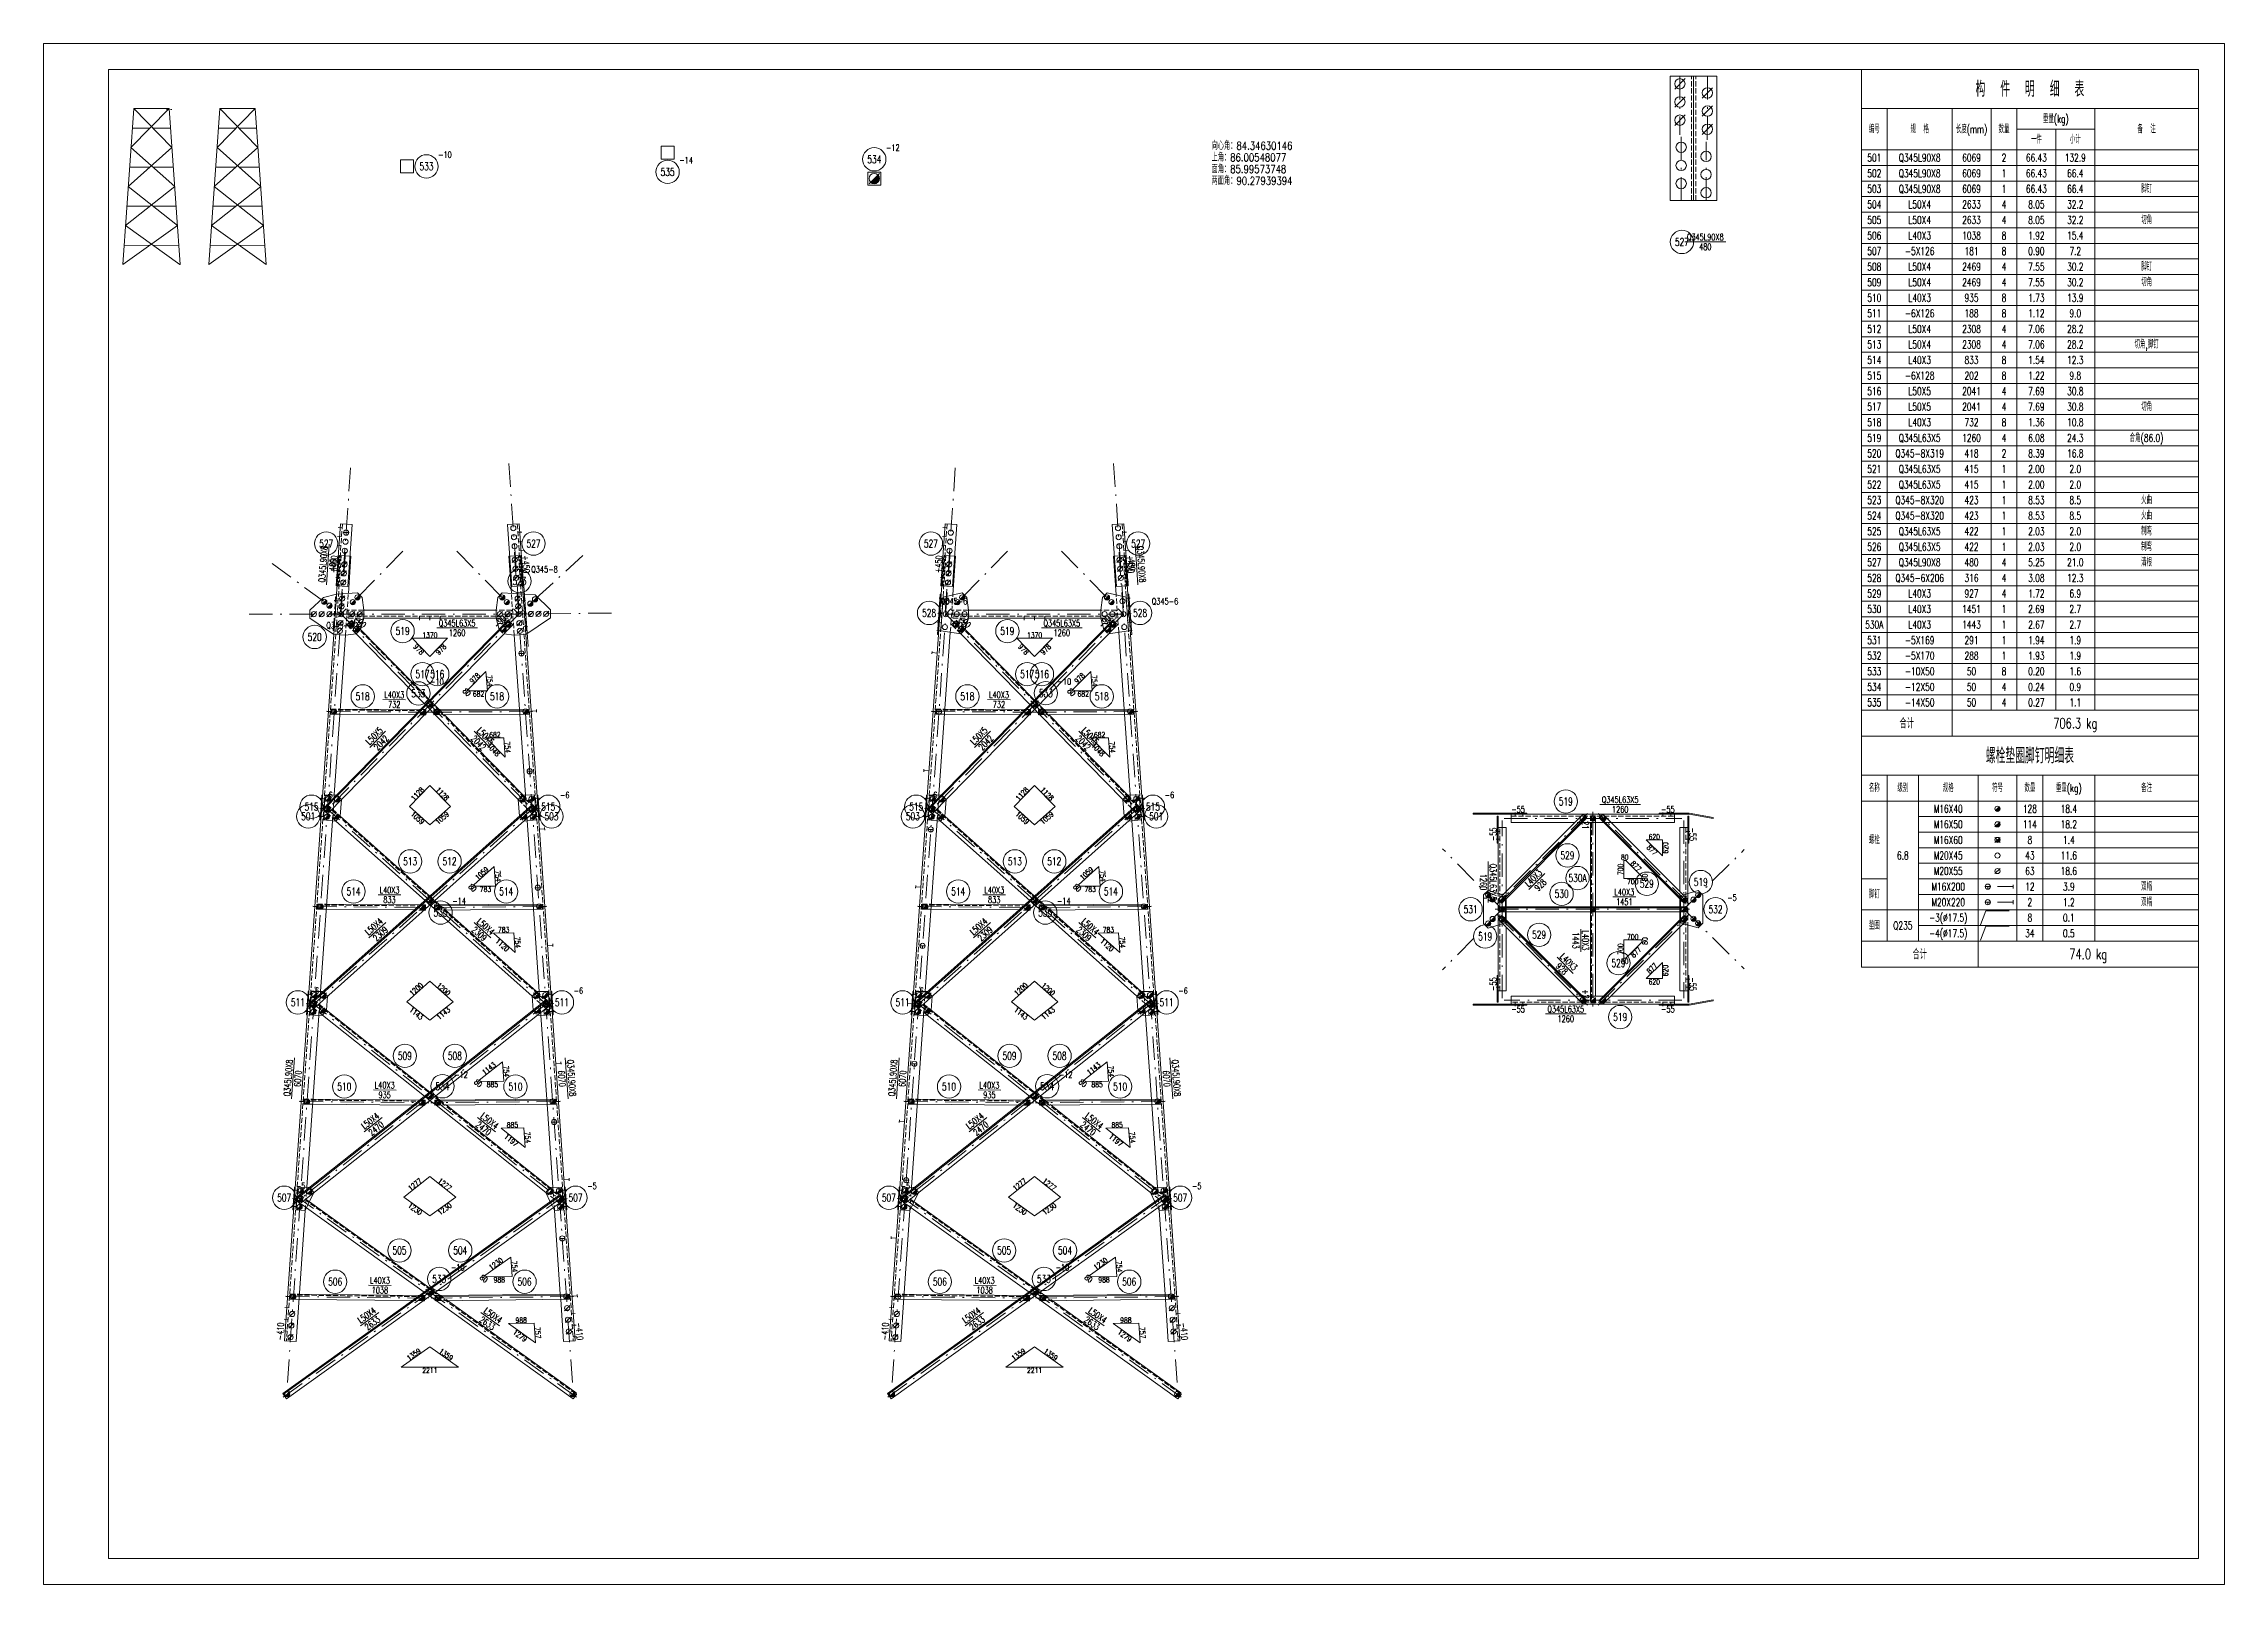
# Model space of a CAD drawing. Extents: x 0 to 841, y 0 to 5426.
# Drawn here: x 0 to 841, y 1812 to 2406 of the extents above; entities that cross this region are included whole.
import ezdxf
from ezdxf.enums import TextEntityAlignment as Align

# ---------------------------------------------------------------- set-up
doc = ezdxf.new("R2010")
doc.units = 0
doc.header["$MEASUREMENT"] = 0
doc.linetypes.add('Dash', pattern=[2.75, 2, -0.75])
doc.linetypes.add('DashDot', pattern=[15.6, 9, -3, 0.6, -3])
doc.layers.get('0').update_dxf_attribs({"linetype": 'CONTINUOUS', "lineweight": 25})
doc.styles.get("Standard").update_dxf_attribs({"font": 'simplex.shx', "width": 0.7, "height": 3, "bigfont": 'gbhzfs.shx'})

msp = doc.modelspace()

# ---------------------------------------------------------------- texts
at = {"color": 3, "linetype": 'Continuous', "lineweight": 13, "width": 0.7}
for s, height, p in [('构  件  明  细  表', 6, (766, 2388.5)), ('编号', 3, (706, 2373)), ('规  格', 3, (723.5, 2373)), ('长度(mm)', 3, (743.5, 2373)), ('数量', 3, (756, 2373)), ('重量(kg)', 3, (776, 2377)), ('备  注', 3, (811, 2373)), ('501', 3, (706, 2362)), ('Q345L90X8', 3, (723.5, 2362)), ('6069', 3, (743.5, 2362)), ('2', 3, (756, 2362)), ('66.43', 3, (768.5, 2362)), ('一件', 3, (768.5, 2369)), ('132.9', 3, (783.5, 2362)), ('小计', 3, (783.5, 2369)), ('502', 3, (706, 2356)), ('Q345L90X8', 3, (723.5, 2356)), ('6069', 3, (743.5, 2356)), ('1', 3, (756, 2356)), ('66.43', 3, (768.5, 2356)), ('66.4', 3, (783.5, 2356)), ('503', 3, (706, 2350)), ('Q345L90X8', 3, (723.5, 2350)), ('6069', 3, (743.5, 2350)), ('1', 3, (756, 2350)), ('66.43', 3, (768.5, 2350)), ('66.4', 3, (783.5, 2350)), ('脚钉', 3, (811, 2350)), ('504', 3, (706, 2344)), ('505', 3, (706, 2338)), ('L50X4', 3, (723.5, 2344)), ('L50X4', 3, (723.5, 2338)), ('2633', 3, (743.5, 2344)), ('2633', 3, (743.5, 2338)), ('4', 3, (756, 2344)), ('4', 3, (756, 2338)), ('8.05', 3, (768.5, 2344)), ('8.05', 3, (768.5, 2338)), ('32.2', 3, (783.5, 2344)), ('32.2', 3, (783.5, 2338)), ('切角', 3, (811, 2338)), ('506', 3, (706, 2332)), ('L40X3', 3, (723.5, 2332)), ('1038', 3, (743.5, 2332)), ('8', 3, (756, 2332)), ('1.92', 3, (768.5, 2332)), ('15.4', 3, (783.5, 2332)), ('507', 3, (706, 2326)), ('508', 3, (706, 2320)), ('-5X126', 3, (723.5, 2326)), ('L50X4', 3, (723.5, 2320)), ('2469', 3, (743.5, 2320)), ('181', 3, (743.5, 2326)), ('8', 3, (756, 2326)), ('4', 3, (756, 2320)), ('0.90', 3, (768.5, 2326)), ('7.55', 3, (768.5, 2320)), ('30.2', 3, (783.5, 2320)), ('7.2', 3, (783.5, 2326)), ('脚钉', 3, (811, 2320)), ('509', 3, (706, 2314)), ('L50X4', 3, (723.5, 2314)), ('2469', 3, (743.5, 2314)), ('4', 3, (756, 2314)), ('7.55', 3, (768.5, 2314)), ('30.2', 3, (783.5, 2314)), ('切角', 3, (811, 2314)), ('510', 3, (706, 2308)), ('L40X3', 3, (723.5, 2308)), ('935', 3, (743.5, 2308)), ('8', 3, (756, 2308)), ('1.73', 3, (768.5, 2308)), ('13.9', 3, (783.5, 2308)), ('511', 3, (706, 2302)), ('512', 3, (706, 2296)), ('-6X126', 3, (723.5, 2302)), ('L50X4', 3, (723.5, 2296)), ('2308', 3, (743.5, 2296)), ('188', 3, (743.5, 2302)), ('8', 3, (756, 2302)), ('4', 3, (756, 2296)), ('7.06', 3, (768.5, 2296)), ('1.12', 3, (768.5, 2302)), ('28.2', 3, (783.5, 2296)), ('9.0', 3, (783.5, 2302)), ('513', 3, (706, 2290)), ('L50X4', 3, (723.5, 2290)), ('2308', 3, (743.5, 2290)), ('4', 3, (756, 2290)), ('7.06', 3, (768.5, 2290)), ('28.2', 3, (783.5, 2290)), ('切角,脚钉', 3, (811, 2290)), ('514', 3, (706, 2284)), ('515', 3, (706, 2278)), ('-6X128', 3, (723.5, 2278)), ('L40X3', 3, (723.5, 2284)), ('833', 3, (743.5, 2284)), ('202', 3, (743.5, 2278)), ('8', 3, (756, 2284)), ('8', 3, (756, 2278)), ('1.54', 3, (768.5, 2284)), ('1.22', 3, (768.5, 2278)), ('12.3', 3, (783.5, 2284)), ('9.8', 3, (783.5, 2278)), ('516', 3, (706, 2272)), ('L50X5', 3, (723.5, 2272)), ('2041', 3, (743.5, 2272)), ('4', 3, (756, 2272)), ('7.69', 3, (768.5, 2272)), ('30.8', 3, (783.5, 2272)), ('517', 3, (706, 2266)), ('L50X5', 3, (723.5, 2266)), ('2041', 3, (743.5, 2266)), ('4', 3, (756, 2266)), ('7.69', 3, (768.5, 2266)), ('30.8', 3, (783.5, 2266)), ('切角', 3, (811, 2266)), ('518', 3, (706, 2260)), ('519', 3, (706, 2254)), ('Q345L63X5', 3, (723.5, 2254)), ('L40X3', 3, (723.5, 2260)), ('1260', 3, (743.5, 2254)), ('732', 3, (743.5, 2260)), ('8', 3, (756, 2260)), ('4', 3, (756, 2254)), ('6.08', 3, (768.5, 2254)), ('1.36', 3, (768.5, 2260)), ('24.3', 3, (783.5, 2254)), ('10.8', 3, (783.5, 2260)), ('合角(86.0)', 3, (811, 2254)), ('520', 3, (706, 2248)), ('Q345-8X319', 3, (723.5, 2248)), ('418', 3, (743.5, 2248)), ('2', 3, (756, 2248)), ('8.39', 3, (768.5, 2248)), ('16.8', 3, (783.5, 2248)), ('521', 3, (706, 2242)), ('522', 3, (706, 2236)), ('Q345L63X5', 3, (723.5, 2242)), ('Q345L63X5', 3, (723.5, 2236)), ('415', 3, (743.5, 2242)), ('415', 3, (743.5, 2236)), ('1', 3, (756, 2242)), ('1', 3, (756, 2236)), ('2.00', 3, (768.5, 2242)), ('2.00', 3, (768.5, 2236)), ('2.0', 3, (783.5, 2242)), ('2.0', 3, (783.5, 2236)), ('523', 3, (706, 2230)), ('Q345-8X320', 3, (723.5, 2230)), ('423', 3, (743.5, 2230)), ('1', 3, (756, 2230)), ('8.53', 3, (768.5, 2230)), ('8.5', 3, (783.5, 2230)), ('火曲', 3, (811, 2230)), ('524', 3, (706, 2224)), ('Q345-8X320', 3, (723.5, 2224)), ('423', 3, (743.5, 2224)), ('1', 3, (756, 2224)), ('8.53', 3, (768.5, 2224)), ('8.5', 3, (783.5, 2224)), ('火曲', 3, (811, 2224)), ('525', 3, (706, 2218)), ('526', 3, (706, 2212)), ('Q345L63X5', 3, (723.5, 2218)), ('Q345L63X5', 3, (723.5, 2212)), ('422', 3, (743.5, 2218)), ('422', 3, (743.5, 2212)), ('1', 3, (756, 2218)), ('1', 3, (756, 2212)), ('2.03', 3, (768.5, 2218)), ('2.03', 3, (768.5, 2212)), ('2.0', 3, (783.5, 2218)), ('2.0', 3, (783.5, 2212)), ('制弯', 3, (811, 2218)), ('制弯', 3, (811, 2212)), ('527', 3, (706, 2206)), ('Q345L90X8', 3, (723.5, 2206)), ('480', 3, (743.5, 2206)), ('4', 3, (756, 2206)), ('5.25', 3, (768.5, 2206)), ('21.0', 3, (783.5, 2206)), ('清根', 3, (811, 2206)), ('528', 3, (706, 2200)), ('529', 3, (706, 2194)), ('Q345-6X206', 3, (723.5, 2200)), ('L40X3', 3, (723.5, 2194)), ('316', 3, (743.5, 2200)), ('927', 3, (743.5, 2194)), ('4', 3, (756, 2200)), ('4', 3, (756, 2194)), ('3.08', 3, (768.5, 2200)), ('1.72', 3, (768.5, 2194)), ('12.3', 3, (783.5, 2200)), ('6.9', 3, (783.5, 2194)), ('530', 3, (706, 2188)), ('L40X3', 3, (723.5, 2188)), ('1451', 3, (743.5, 2188)), ('1', 3, (756, 2188)), ('2.69', 3, (768.5, 2188)), ('2.7', 3, (783.5, 2188)), ('530A', 3, (706, 2182)), ('L40X3', 3, (723.5, 2182)), ('1443', 3, (743.5, 2182)), ('1', 3, (756, 2182)), ('2.67', 3, (768.5, 2182)), ('2.7', 3, (783.5, 2182)), ('531', 3, (706, 2176)), ('532', 3, (706, 2170)), ('-5X169', 3, (723.5, 2176)), ('-5X170', 3, (723.5, 2170)), ('291', 3, (743.5, 2176)), ('288', 3, (743.5, 2170)), ('1', 3, (756, 2176)), ('1', 3, (756, 2170)), ('1.94', 3, (768.5, 2176)), ('1.93', 3, (768.5, 2170)), ('1.9', 3, (783.5, 2176)), ('1.9', 3, (783.5, 2170)), ('533', 3, (706, 2164)), ('-10X50', 3, (723.5, 2164)), ('50', 3, (743.5, 2164)), ('8', 3, (756, 2164)), ('0.20', 3, (768.5, 2164)), ('1.6', 3, (783.5, 2164)), ('534', 3, (706, 2158)), ('535', 3, (706, 2152)), ('-12X50', 3, (723.5, 2158)), ('-14X50', 3, (723.5, 2152)), ('50', 3, (743.5, 2158)), ('50', 3, (743.5, 2152)), ('4', 3, (756, 2158)), ('4', 3, (756, 2152)), ('0.24', 3, (768.5, 2158)), ('0.27', 3, (768.5, 2152)), ('0.9', 3, (783.5, 2158)), ('1.1', 3, (783.5, 2152)), ('合计', 4, (718.5, 2144)), ('706.3 kg', 4, (783.5, 2144)), ('螺栓垫圈脚钉明细表', 6, (766, 2131.5)), ('名称', 3, (706, 2119)), ('级别', 3, (717, 2119)), ('规格', 3, (734.5, 2119)), ('符号', 3, (753.5, 2119)), ('数量', 3, (766, 2119)), ('重量(kg)', 3, (781, 2119)), ('备注', 3, (811, 2119)), ('M16X40', 3, (734.5, 2111)), ('128', 3, (766, 2111)), ('18.4', 3, (781, 2111)), ('M16X50', 3, (734.5, 2105)), ('114', 3, (766, 2105)), ('18.2', 3, (781, 2105)), ('螺栓', 3, (706, 2099)), ('6.8', 3, (717, 2093)), ('M16X60', 3, (734.5, 2099)), ('M20X45', 3, (734.5, 2093)), ('43', 3, (766, 2093)), ('8', 3, (766, 2099)), ('11.6', 3, (781, 2093)), ('1.4', 3, (781, 2099)), ('M20X55', 3, (734.5, 2087)), ('63', 3, (766, 2087)), ('18.6', 3, (781, 2087)), ('脚钉', 3, (706, 2078)), ('M16X200', 3, (734.5, 2081)), ('12', 3, (766, 2081)), ('3.9', 3, (781, 2081)), ('双帽', 3, (811, 2081)), ('-3(%%c17.5)', 3, (734.5, 2069)), ('M20X220', 3, (734.5, 2075)), ('2', 3, (766, 2075)), ('8', 3, (766, 2069)), ('0.1', 3, (781, 2069)), ('1.2', 3, (781, 2075)), ('双帽', 3, (811, 2075)), ('垫圈', 3, (706, 2066)), ('Q235', 3, (717, 2066)), ('-4(%%c17.5)', 3, (734.5, 2063)), ('34', 3, (766, 2063)), ('0.5', 3, (781, 2063)), ('合计', 4, (723.5, 2055)), ('74.0 kg', 4, (788.5, 2055))]:
    msp.add_text(s, height=height, dxfattribs=at).set_placement(p, align=Align.MIDDLE_CENTER)
at = {"color": 7, "linetype": 'Continuous', "lineweight": 13, "width": 0.7}
for s, p in [('-10', (152.14, 2363.17)), ('-12', (324.85, 2365.91)), ('-14', (245.14, 2361.05)), ('Q345-8', (188.04, 2203.32)), ('Q345-6', (345.97, 2191.01)), ('Q345-6', (427.34, 2191.01)), ('Q345-8', (109.03, 2181.75)), ('-10', (149.03, 2159.99)), ('-10', (391, 2160.07)), ('-6', (107.81, 2116.31)), ('-6', (199.11, 2116.31)), ('-6', (341.01, 2116.31)), ('-6', (432.31, 2116.31)), ('-5', (554.83, 2076.77)), ('-5', (649.26, 2076.77)), ('-14', (157.59, 2075.5)), ('-14', (390.78, 2075.5)), ('-6', (102.54, 2040.87)), ('-6', (204.38, 2040.87)), ('-6', (335.74, 2040.87)), ('-6', (437.57, 2040.87)), ('-12', (158.32, 2008.54)), ('-12', (391.51, 2008.54)), ('-5', (97.28, 1965.57)), ('-5', (209.64, 1965.57)), ('-5', (330.48, 1965.57)), ('-5', (442.83, 1965.57)), ('-10', (157.07, 1934.25)), ('-10', (390.26, 1934.25))]:
    msp.add_text(s, height=2.4, dxfattribs=at).set_placement(p, align=Align.MIDDLE_LEFT)
at = {"color": 7, "linetype": 'Continuous', "lineweight": 13, "width": 0.8}
for s, p in [('上角：86.00548077', (450.41, 2359.71)), ('向心角：84.34630146', (450.41, 2364.21)), ('面角：85.99573748', (450.41, 2355.21)), ('两面角：90.27939394', (450.41, 2350.71))]:
    msp.add_text(s, height=3, dxfattribs=at).set_placement(p, align=Align.BOTTOM_LEFT)
at = {"color": 7, "linetype": 'Continuous', "lineweight": 13, "width": 0.7}
for s, height, p in [('533', 3, (147.64, 2358.67)), ('535', 3, (240.64, 2356.55)), ('534', 3, (320.35, 2361.41)), ('527', 3, (631.81, 2329.55)), ('Q345L90X8', 2.5, (640.81, 2331.42)), ('480', 2.5, (640.81, 2327.67)), ('527', 3, (108.99, 2213.26)), ('527', 3, (188.93, 2213.26)), ('527', 3, (342.19, 2213.26)), ('527', 3, (422.12, 2213.26)), ('523', 3, (183.54, 2198.82)), ('528', 3, (341.47, 2186.51)), ('528', 3, (422.84, 2186.51)), ('520', 3, (104.53, 2177.25)), ('-55', 2.5, (120.08, 2182.58)), ('519', 3, (138.46, 2179.51)), ('Q345L63X5', 2.5, (159.46, 2182.58)), ('1260', 2.5, (159.46, 2178.83)), ('-55', 2.5, (177.83, 2182.58)), ('-55', 2.5, (353.28, 2182.58)), ('519', 3, (371.66, 2179.51)), ('Q345L63X5', 2.5, (392.66, 2182.58)), ('1260', 2.5, (392.66, 2178.83)), ('-55', 2.5, (411.03, 2182.58)), ('517', 3, (146.11, 2162.9)), ('516', 3, (151.81, 2162.9)), ('517', 3, (379.31, 2162.9)), ('516', 3, (385, 2162.9)), ('518', 3, (123.05, 2154.36)), ('533', 3, (144.53, 2155.49)), ('518', 3, (174.86, 2154.36)), ('518', 3, (356.25, 2154.36)), ('533', 3, (386.5, 2155.57)), ('518', 3, (408.06, 2154.36)), ('515', 3, (103.31, 2111.81)), ('515', 3, (194.61, 2111.81)), ('515', 3, (336.51, 2111.81)), ('515', 3, (427.81, 2111.81)), ('-55', 2.5, (568.63, 2110.77)), ('519', 3, (587.01, 2113.84)), ('Q345L63X5', 2.5, (608, 2114.52)), ('1260', 2.5, (608, 2110.77)), ('-55', 2.5, (626.38, 2110.77)), ('501', 3, (102.05, 2108.1)), ('503', 3, (195.87, 2108.1)), ('503', 3, (335.24, 2108.1)), ('501', 3, (429.07, 2108.1)), ('529', 3, (587.67, 2093.04)), ('513', 3, (141.36, 2090.72)), ('512', 3, (156.56, 2090.72)), ('513', 3, (374.56, 2090.72)), ('512', 3, (389.76, 2090.72)), ('530A', 3, (591.56, 2084.3)), ('514', 3, (119.51, 2079.13)), ('514', 3, (178.4, 2079.13)), ('514', 3, (352.71, 2079.13)), ('514', 3, (411.6, 2079.13)), ('530', 3, (585.42, 2078.22)), ('L40X3', 2.5, (609.59, 2078.9)), ('529', 3, (618.27, 2082.11)), ('519', 3, (639.07, 2082.77)), ('535', 3, (153.09, 2071)), ('535', 3, (386.28, 2071)), ('531', 3, (550.33, 2072.27)), ('1451', 2.5, (609.59, 2075.15)), ('532', 3, (644.76, 2072.27)), ('519', 3, (555.94, 2061.77)), ('529', 3, (576.74, 2062.44)), ('529', 3, (607.34, 2051.51)), ('511', 3, (98.04, 2036.37)), ('511', 3, (199.88, 2036.37)), ('511', 3, (331.24, 2036.37)), ('511', 3, (433.07, 2036.37)), ('-55', 2.5, (568.63, 2033.78)), ('Q345L63X5', 2.5, (587.01, 2033.78)), ('1260', 2.5, (587.01, 2030.03)), ('519', 3, (608, 2030.71)), ('-55', 2.5, (626.38, 2033.78)), ('509', 3, (139.32, 2015.75)), ('508', 3, (158.6, 2015.75)), ('509', 3, (372.52, 2015.75)), ('508', 3, (391.8, 2015.75)), ('510', 3, (115.97, 2003.92)), ('534', 3, (153.82, 2004.04)), ('510', 3, (181.95, 2003.92)), ('510', 3, (349.16, 2003.92)), ('534', 3, (387.01, 2004.04)), ('510', 3, (415.15, 2003.92)), ('507', 3, (92.78, 1961.07)), ('507', 3, (205.14, 1961.07)), ('507', 3, (325.98, 1961.07)), ('507', 3, (438.33, 1961.07)), ('505', 3, (137.23, 1940.73)), ('504', 3, (160.69, 1940.73)), ('505', 3, (370.43, 1940.73)), ('504', 3, (393.89, 1940.73)), ('506', 3, (112.44, 1928.69)), ('533', 3, (152.57, 1929.75)), ('506', 3, (185.48, 1928.69)), ('506', 3, (345.63, 1928.69)), ('533', 3, (385.76, 1929.75)), ('506', 3, (418.67, 1928.69))]:
    msp.add_text(s, height=height, dxfattribs=at).set_placement(p, align=Align.MIDDLE_CENTER)
for s, rotation, p in [('Q345L90X8', 86.00548, (107.76, 2205.33)), ('480', 86.00548, (111.5, 2205.07)), ('+450', 86.00548, (111.92, 2205.3)), ('+450', 273.99452, (186, 2205.3)), ('+450', 86.00548, (345.11, 2205.3)), ('+450', 273.99452, (419.2, 2205.3)), ('480', 273.99452, (419.61, 2205.07)), ('Q345L90X8', 273.99452, (423.35, 2205.33)), ('-90', 314.44853, (121.93, 2183.16)), ('-90', 45.55147, (175.99, 2183.16)), ('-90', 314.44853, (355.13, 2183.16)), ('-90', 45.55147, (409.19, 2183.16)), ('L40X3', 359.69772, (135.25, 2154.97)), ('L40X3', 359.69834, (368.45, 2154.97)), ('732', 359.69772, (135.23, 2151.22)), ('732', 359.69834, (368.43, 2151.22)), ('L50X5', 45.55147, (127.5, 2139.09)), ('2042', 45.55147, (130.18, 2136.46)), ('2042', 314.44853, (167.74, 2136.46)), ('L50X5', 314.44853, (170.42, 2139.09)), ('L50X5', 45.55147, (360.7, 2139.09)), ('2042', 45.55147, (363.37, 2136.46)), ('2042', 314.44853, (400.94, 2136.46)), ('L50X5', 314.44853, (403.61, 2139.09)), ('-55', 90, (559.01, 2101.15)), ('+21', 270, (594.63, 2105.72)), ('-55', 270, (636, 2101.15)), ('Q345L63X5', 270, (559.01, 2082.77)), ('L40X3', 45, (574.56, 2084.28)), ('L40X3', 359.53053, (133.4, 2079.69)), ('L40X3', 359.53053, (366.6, 2079.69)), ('1260', 270, (555.26, 2082.77)), ('928', 45, (577.22, 2081.63)), ('833', 359.53053, (133.37, 2075.94)), ('833', 359.53053, (366.57, 2075.94)), ('L50X4', 41.7452, (127.4, 2065.61)), ('2309', 41.7452, (129.9, 2062.81)), ('2309', 318.2548, (168.02, 2062.81)), ('L50X4', 318.2548, (170.51, 2065.61)), ('L50X4', 41.7452, (360.6, 2065.61)), ('2309', 41.7452, (363.1, 2062.81)), ('2309', 318.2548, (401.21, 2062.81)), ('L50X4', 318.2548, (403.71, 2065.61)), ('1443', 270, (590.88, 2060.25)), ('L40X3', 270, (594.63, 2060.25)), ('L40X3', 315, (588.14, 2051.99)), ('-55', 90, (559.01, 2043.4)), ('928', 315, (585.49, 2049.33)), ('-55', 270, (636, 2043.4)), ('+21', 270, (594.63, 2038.83)), ('Q345L90X8', 86.00548, (94.33, 2007.23)), ('Q345L90X8', 273.99452, (203.59, 2007.23)), ('Q345L90X8', 86.00548, (327.52, 2007.23)), ('Q345L90X8', 273.99452, (436.79, 2007.23)), ('6070', 86.00548, (98.07, 2006.97)), ('L40X3', 359.4774, (131.56, 2004.45)), ('935', 359.4774, (131.52, 2000.7)), ('6070', 273.99452, (199.85, 2006.97)), ('6070', 86.00548, (331.26, 2006.97)), ('L40X3', 359.4774, (364.75, 2004.45)), ('935', 359.4774, (364.72, 2000.7)), ('6070', 273.99452, (433.05, 2006.97)), ('L50X4', 38.43164, (125.94, 1990.7)), ('L50X4', 321.56836, (171.98, 1990.7)), ('L50X4', 38.43164, (359.14, 1990.7)), ('L50X4', 321.56836, (405.17, 1990.7)), ('2470', 38.43164, (128.27, 1987.76)), ('2470', 321.56836, (169.64, 1987.76)), ('2470', 38.43164, (361.47, 1987.76)), ('2470', 321.56836, (402.84, 1987.76)), ('L40X3', 359.37399, (129.74, 1929.18)), ('1038', 359.37399, (129.7, 1925.43)), ('L40X3', 359.37399, (362.93, 1929.18)), ('1038', 359.37399, (362.89, 1925.43)), ('L50X4', 35.60391, (124.62, 1915.73)), ('L50X4', 324.39609, (173.3, 1915.73)), ('L50X4', 35.60391, (357.81, 1915.73)), ('L50X4', 324.39609, (406.5, 1915.73)), ('-410', 86.00548, (91.26, 1909.55)), ('2633', 35.60391, (126.8, 1912.69)), ('2633', 324.39609, (171.12, 1912.69)), ('-410', 273.99452, (206.65, 1909.55)), ('-410', 86.00548, (324.46, 1909.55)), ('2633', 35.60391, (360, 1912.69)), ('2633', 324.39609, (404.31, 1912.69)), ('-410', 273.99452, (439.85, 1909.55))]:
    msp.add_text(s, height=2.5, rotation=rotation, dxfattribs=at).set_placement(p, align=Align.MIDDLE_CENTER)
at = {"color": 7, "linetype": 'Continuous', "lineweight": 20, "width": 0.7}
for s, rotation, p in [('1370', 359.99996, (148.96, 2177.95)), ('1370', 359.99996, (382.16, 2177.95)), ('978', 314.44857, (144.68, 2172.42)), ('978', 45.55147, (153.24, 2172.42)), ('978', 314.44857, (377.87, 2172.42)), ('978', 45.55147, (386.44, 2172.42)), ('978', 45.55147, (166.31, 2161.35)), ('754', 273.99452, (172.05, 2160.33)), ('978', 45.55147, (399.51, 2161.35)), ('754', 273.99452, (405.25, 2160.33)), ('80', 314.44853, (163.17, 2155.9)), ('682', 0.29919, (167.72, 2155.27)), ('80', 314.44853, (396.36, 2155.9)), ('682', 0.29945, (400.91, 2155.27)), ('682', 0.29919, (174.03, 2139.58)), ('754', 273.99452, (178.91, 2134.72)), ('682', 0.29945, (407.23, 2139.58)), ('754', 273.99452, (412.1, 2134.72)), ('1048', 314.44849, (173.45, 2133.78)), ('1048', 314.44849, (406.64, 2133.78)), ('1128', 45.55147, (144.15, 2116.75)), ('1128', 314.44849, (153.77, 2116.75)), ('1128', 45.55147, (377.35, 2116.75)), ('1128', 314.44849, (386.96, 2116.75)), ('1059', 318.2548, (144.21, 2107.46)), ('1059', 41.74525, (153.71, 2107.46)), ('1059', 318.2548, (377.41, 2107.46)), ('1059', 41.74525, (386.9, 2107.46)), ('877', 315, (620.3, 2095.07)), ('620', 90, (625.45, 2095.92)), ('1059', 41.74525, (169.03, 2086.1)), ('754', 273.99452, (175.24, 2085.05)), ('1059', 41.74525, (402.23, 2086.1)), ('754', 273.99452, (408.44, 2085.05)), ('700', 90, (608.15, 2087.62)), ('877', 315, (614.1, 2088.87)), ('80', 318.2548, (165.38, 2080.51)), ('783', 0.46947, (170.4, 2079.98)), ('80', 318.2548, (398.58, 2080.51)), ('783', 0.46947, (403.6, 2079.98)), ('80', 90, (617.55, 2084.52)), ('783', 0.46947, (177.42, 2064.34)), ('754', 273.99452, (182.81, 2059.5)), ('783', 0.46947, (410.62, 2064.34)), ('754', 273.99452, (416, 2059.5)), ('80', 90, (617.55, 2060.03)), ('1120', 318.2548, (176.9, 2058.49)), ('1120', 318.2548, (410.09, 2058.49)), ('700', 90, (608.15, 2056.93)), ('877', 45, (614.1, 2055.68)), ('877', 45, (620.3, 2049.48)), ('620', 90, (625.45, 2048.63)), ('1200', 41.7452, (143.68, 2041.47)), ('1200', 318.2548, (154.23, 2041.47)), ('1200', 41.7452, (376.88, 2041.47)), ('1200', 318.2548, (387.43, 2041.47)), ('1143', 321.56836, (143.74, 2032.09)), ('1143', 38.43164, (154.18, 2032.09)), ('1143', 321.56836, (376.93, 2032.09)), ('1143', 38.43164, (387.38, 2032.09)), ('1143', 38.43164, (171.74, 2010.86)), ('754', 273.99452, (178.42, 2009.8)), ('1143', 38.43164, (404.94, 2010.86)), ('754', 273.99452, (411.62, 2009.8)), ('80', 321.56836, (167.58, 2005.18)), ('885', 0.52231, (173.07, 2004.71)), ('80', 321.56836, (400.77, 2005.18)), ('885', 0.52231, (406.27, 2004.71)), ('1197', 321.56836, (180.33, 1983.23)), ('885', 0.52231, (180.8, 1989.13)), ('754', 273.99452, (186.7, 1984.29)), ('1197', 321.56836, (413.53, 1983.23)), ('885', 0.52231, (414, 1989.13)), ('754', 273.99452, (419.89, 1984.29)), ('1277', 38.43164, (143.21, 1966.19)), ('1277', 321.56836, (154.7, 1966.19)), ('1277', 38.43164, (376.41, 1966.19)), ('1277', 321.56836, (387.9, 1966.19)), ('1230', 324.39609, (143.26, 1956.73)), ('1230', 35.60391, (154.66, 1956.73)), ('1230', 324.39609, (376.46, 1956.73)), ('1230', 35.60391, (387.85, 1956.73)), ('1230', 35.60391, (174.44, 1935.6)), ('754', 273.99452, (181.59, 1934.53)), ('1230', 35.60391, (407.63, 1935.6)), ('754', 273.99452, (414.79, 1934.53)), ('80', 324.39609, (169.76, 1929.84)), ('988', 0.62499, (175.73, 1929.43)), ('80', 324.39609, (402.96, 1929.84)), ('988', 0.62499, (408.93, 1929.43)), ('1279', 324.39609, (183.75, 1907.89)), ('988', 0.62499, (184.17, 1913.84)), ('757', 273.99452, (190.58, 1909)), ('1279', 324.39609, (416.95, 1907.89)), ('988', 0.62499, (417.37, 1913.84)), ('757', 273.99452, (423.78, 1909)), ('1359', 35.60391, (142.73, 1900.62)), ('1359', 324.39609, (155.18, 1900.62)), ('1359', 35.60391, (375.93, 1900.62)), ('1359', 324.39609, (388.38, 1900.62)), ('2211', 360, (148.96, 1894.49)), ('2211', 360, (382.16, 1894.49))]:
    msp.add_text(s, height=2, rotation=rotation, dxfattribs=at).set_placement(p, align=Align.MIDDLE_CENTER)
for s, p in [('620', (621.15, 2100.22)), ('80', (609.75, 2092.32)), ('700', (612.85, 2082.92)), ('700', (612.85, 2061.63)), ('80', (609.75, 2052.22)), ('620', (621.15, 2044.33))]:
    msp.add_text(s, height=2, dxfattribs=at).set_placement(p, align=Align.MIDDLE_CENTER)

# ---------------------------------------------------------------- blocks, each defined once
blk = doc.blocks.new('M16X40S')
at = {"color": 3, "linetype": 'Continuous', "lineweight": 13}
blk.add_line((-0.707, -0.707), (0.707, 0.707), dxfattribs=at)
blk.add_circle((0, 0), 1, dxfattribs=at)
for radius in [0.9, 0.8, 0.7, 0.6, 0.5, 0.4, 0.3, 0.2, 0.1]:
    blk.add_arc((0, 0), radius, 225, 45, dxfattribs=at)
blk = doc.blocks.new('M16X50S')
at = {"color": 3, "linetype": 'Continuous', "lineweight": 13}
blk.add_line((-1, -1), (1, 1), dxfattribs=at)
blk.add_circle((0, 0), 1, dxfattribs=at)
for radius in [0.9, 0.8, 0.7, 0.6, 0.5, 0.4, 0.3, 0.2, 0.1]:
    blk.add_arc((0, 0), radius, 225, 45, dxfattribs=at)
blk = doc.blocks.new('M16X60S')
at = {"color": 3, "linetype": 'Continuous', "lineweight": 13}
for p, q in [((-1, -1), (1, 1)), ((1, -1), (-1, 1))]:
    blk.add_line(p, q, dxfattribs=at)
blk.add_circle((0, 0), 1, dxfattribs=at)
for radius in [0.9, 0.8, 0.7, 0.6, 0.5, 0.4, 0.3, 0.2, 0.1]:
    blk.add_arc((0, 0), radius, 225, 45, dxfattribs=at)
blk = doc.blocks.new('M20X45S')
at = {"color": 3, "linetype": 'Continuous', "lineweight": 13}
blk.add_circle((0, 0), 1, dxfattribs=at)
blk = doc.blocks.new('M20X55S')
at = {"color": 3, "linetype": 'Continuous', "lineweight": 13}
blk.add_line((-1, -1), (1, 1), dxfattribs=at)
blk.add_circle((0, 0), 1, dxfattribs=at)
blk = doc.blocks.new('StepBoltML')
at = {"color": 3, "linetype": 'Continuous', "lineweight": 13}
for p, q in [((-4.75, 0), (-2.75, 0)), ((-3.75, 0), (-3.75, -1)), ((0, 0), (6, 0)), ((6, -0.75), (6, 0.75))]:
    blk.add_line(p, q, dxfattribs=at)
blk.add_circle((-3.75, 0), 1, dxfattribs=at)
blk = doc.blocks.new('WasherML')
at = {"color": 3, "linetype": 'Continuous', "lineweight": 13}
for p, q in [((-6.5, -2.7), (-4.5, 2.7)), ((-4.5, 2.7), (4.5, 2.7))]:
    blk.add_line(p, q, dxfattribs=at)
blk = doc.blocks.new('StepBolt')
at = {"color": 3, "linetype": 'Continuous', "lineweight": 13}
for p, q in [((-1, 0), (1, 0)), ((0, 0), (0, -1))]:
    blk.add_line(p, q, dxfattribs=at)
blk.add_circle((0, 0), 1, dxfattribs=at)

# ---------------------------------------------------------------- linework, layer by layer
at = {"color": 7, "linetype": 'Continuous', "lineweight": 18}
for p, q in [((0, 2406), (841, 2406)), ((0, 1812), (0, 2406)), ((841, 1812), (841, 2406)), ((25, 2396), (831, 2396)), ((25, 1822), (25, 2396)), ((831, 1822), (831, 2396)), ((25, 1822), (831, 1822)), ((0, 1812), (841, 1812))]:
    msp.add_line(p, q, dxfattribs=at)
at = {"color": 2, "linetype": 'DashDot', "lineweight": 0}
for p, q in [((631.01, 2393.5), (631.02, 2370.83)), ((641.61, 2393.5), (641.6, 2366.17)), ((631.51, 2345.53), (631.52, 2372.87)), ((641.11, 2345.53), (641.1, 2368.2)), ((118.39, 2242.42), (114.46, 2186.06)), ((179.4, 2244.17), (183.46, 2186.06)), ((351.59, 2242.42), (347.66, 2186.06)), ((412.6, 2244.17), (416.66, 2186.06)), ((88.08, 2205.56), (114.71, 2186.06)), ((116.38, 2210), (93.71, 1885.33)), ((138.57, 2210.28), (114.71, 2186.06)), ((159.35, 2210.28), (183.21, 2186.06)), ((181.54, 2210), (204.21, 1885.33)), ((207.97, 2208.66), (183.26, 2186.04)), ((349.58, 2210), (326.91, 1885.33)), ((371.77, 2210.28), (347.91, 2186.06)), ((392.54, 2210.28), (416.41, 2186.06)), ((414.73, 2210), (437.41, 1885.33)), ((79.21, 2186.06), (114.71, 2186.06)), ((183.21, 2186.06), (107.53, 2108.91)), ((114.71, 2186.06), (190.38, 2108.91)), ((114.71, 2186.06), (183.21, 2186.06)), ((218.96, 2186.49), (183.21, 2186.06)), ((416.41, 2186.06), (340.73, 2108.91)), ((347.91, 2186.06), (423.58, 2108.91)), ((347.91, 2186.06), (416.41, 2186.06)), ((109.33, 2148.48), (148.91, 2148.27)), ((188.58, 2148.48), (149.01, 2148.28)), ((342.53, 2148.48), (382.11, 2148.27)), ((421.78, 2148.48), (382.21, 2148.28)), ((190.51, 2112.71), (102.16, 2033.86)), ((107.41, 2112.71), (195.76, 2033.86)), ((423.71, 2112.71), (335.35, 2033.86)), ((340.6, 2112.71), (428.96, 2033.86)), ((595.45, 2109.23), (560.54, 2074.33)), ((562.49, 2038.02), (562.49, 2106.52)), ((563.26, 2107.29), (631.75, 2107.29)), ((597.51, 2109.84), (597.51, 2034.71)), ((634.47, 2074.33), (599.56, 2109.23)), ((632.52, 2106.52), (632.52, 2038.02)), ((562.49, 2072.27), (539.49, 2095.59)), ((632.52, 2072.27), (655.86, 2095.25)), ((104.08, 2073.31), (148.73, 2072.94)), ((193.83, 2073.31), (149.19, 2072.94)), ((337.28, 2073.31), (381.92, 2072.94)), ((427.03, 2073.31), (382.39, 2072.94)), ((562.49, 2072.27), (539.49, 2048.96)), ((559.74, 2072.27), (635.27, 2072.27)), ((560.54, 2070.22), (595.45, 2035.31)), ((599.56, 2035.31), (634.47, 2070.22)), ((632.52, 2072.27), (655.86, 2049.29)), ((195.86, 2037.4), (96.8, 1958.8)), ((102.05, 2037.4), (201.11, 1958.8)), ((429.06, 2037.4), (330, 1958.8)), ((335.25, 2037.4), (434.31, 1958.8)), ((631.75, 2037.26), (563.26, 2037.26)), ((98.83, 1998.13), (148.58, 1997.67)), ((199.08, 1998.13), (149.34, 1997.67)), ((332.03, 1998.13), (381.77, 1997.67)), ((432.28, 1998.13), (382.54, 1997.67)), ((201.19, 1962.11), (91.72, 1883.72)), ((96.72, 1962.11), (206.19, 1883.72)), ((434.39, 1962.11), (324.92, 1883.72)), ((329.92, 1962.11), (439.39, 1883.72)), ((93.58, 1922.95), (148.46, 1922.35)), ((204.33, 1922.95), (149.46, 1922.35)), ((326.78, 1922.95), (381.65, 1922.35)), ((437.53, 1922.95), (382.66, 1922.35))]:
    msp.add_line(p, q, dxfattribs=at)
at = {"color": 1, "linetype": 'Dash', "lineweight": 0}
for p, q in [((635.51, 2345.53), (635.51, 2393.5)), ((637.11, 2345.53), (637.11, 2393.5)), ((115.23, 2220.84), (113.56, 2196.92)), ((182.68, 2220.84), (184.35, 2196.92)), ((348.43, 2220.84), (346.76, 2196.92)), ((415.88, 2220.84), (417.55, 2196.92)), ((114.78, 2208.61), (93.64, 1905.88)), ((183.14, 2208.61), (204.28, 1905.88)), ((347.98, 2208.61), (326.84, 1905.88)), ((416.33, 2208.61), (437.47, 1905.88)), ((112.61, 2192.72), (111.71, 2179.75)), ((112.99, 2193.7), (111.91, 2178.24)), ((112.01, 2179.73), (112.91, 2192.7)), ((112.91, 2192.7), (112.61, 2192.72)), ((116.4, 2177.92), (117.52, 2194)), ((123.46, 2187.61), (117.46, 2187.61)), ((117.46, 2187.61), (117.46, 2184.46)), ((180.46, 2187.61), (174.46, 2187.61)), ((181.52, 2177.92), (180.4, 2194.04)), ((180.46, 2184.46), (180.46, 2187.61)), ((184.92, 2193.78), (186.01, 2178.24)), ((185.3, 2192.72), (185, 2192.7)), ((185, 2192.7), (185.91, 2179.73)), ((186.21, 2179.75), (185.3, 2192.72)), ((346.19, 2193.78), (345.1, 2178.24)), ((349.67, 2179.06), (350.68, 2193.47)), ((356.66, 2187.61), (350.66, 2187.61)), ((350.66, 2187.61), (350.66, 2184.46)), ((413.66, 2187.61), (407.66, 2187.61)), ((414.64, 2179.06), (413.63, 2193.47)), ((413.66, 2184.46), (413.66, 2187.61)), ((418.12, 2193.78), (419.21, 2178.24)), ((111.71, 2179.75), (112.01, 2179.73)), ((116.97, 2181.97), (118.75, 2183.72)), ((120.47, 2178.4), (116.97, 2181.97)), ((117.46, 2185.21), (180.46, 2185.21)), ((117.46, 2184.46), (123.46, 2184.46)), ((118.47, 2183.44), (189.82, 2110.71)), ((118.75, 2183.72), (122.25, 2180.15)), ((174.46, 2184.46), (180.46, 2184.46)), ((175.66, 2180.15), (175.66, 2180.15)), ((175.66, 2180.15), (177.45, 2178.4)), ((177.45, 2178.4), (177.45, 2178.4)), ((185.91, 2179.73), (186.21, 2179.75)), ((350.16, 2181.97), (351.95, 2183.72)), ((353.67, 2178.4), (350.16, 2181.97)), ((350.66, 2185.21), (413.66, 2185.21)), ((350.66, 2184.46), (356.66, 2184.46)), ((351.66, 2183.44), (423.01, 2110.71)), ((351.95, 2183.72), (355.45, 2180.15)), ((407.66, 2184.46), (413.66, 2184.46)), ((408.86, 2180.15), (410.65, 2178.4)), ((110.82, 2147.47), (110.83, 2149.47)), ((114.27, 2147.46), (110.82, 2147.47)), ((110.83, 2149.47), (114.41, 2149.46)), ((110.83, 2149.07), (147.41, 2148.88)), ((146.92, 2147.28), (143.44, 2147.3)), ((145.39, 2149.29), (147.42, 2149.28)), ((147.19, 2151.13), (148.94, 2152.91)), ((148.98, 2149.38), (147.19, 2151.13)), ((148.96, 2149.36), (147.21, 2151.14)), ((147.42, 2149.28), (147.41, 2147.78)), ((148.94, 2152.91), (150.73, 2151.16)), ((148.96, 2152.93), (150.71, 2151.14)), ((150.73, 2151.16), (148.98, 2149.38)), ((150.99, 2147.29), (150.51, 2147.78)), ((152.52, 2149.29), (154.48, 2147.3)), ((183.65, 2147.46), (183.51, 2149.46)), ((344.02, 2147.47), (344.03, 2149.47)), ((347.47, 2147.46), (344.02, 2147.47)), ((344.03, 2149.47), (347.61, 2149.46)), ((344.03, 2149.07), (380.61, 2148.88)), ((380.12, 2147.28), (376.64, 2147.3)), ((378.59, 2149.29), (380.61, 2149.28)), ((380.39, 2151.13), (382.14, 2152.91)), ((382.17, 2149.38), (380.39, 2151.13)), ((382.16, 2149.36), (380.4, 2151.14)), ((380.61, 2149.28), (380.61, 2147.78)), ((382.14, 2152.91), (383.92, 2151.16)), ((382.16, 2152.93), (383.91, 2151.14)), ((383.92, 2151.16), (382.17, 2149.38)), ((384.19, 2147.29), (383.71, 2147.78)), ((385.72, 2149.29), (387.67, 2147.3)), ((416.85, 2147.46), (416.71, 2149.46)), ((108.1, 2110.41), (108.16, 2111.3)), ((108.16, 2111.3), (109.36, 2112.64)), ((108.24, 2111.42), (108.17, 2110.39)), ((109.09, 2112.34), (195.06, 2035.63)), ((109.36, 2112.64), (114.39, 2108.15)), ((111.4, 2106.4), (112.1, 2116.35)), ((114.9, 2114.64), (113.12, 2116.39)), ((113.12, 2116.39), (113.12, 2116.39)), ((114.9, 2114.64), (114.9, 2114.64)), ((188.44, 2109.11), (183.01, 2114.64)), ((184.8, 2116.39), (189.77, 2111.32)), ((186.52, 2106.4), (185.82, 2116.35)), ((189.75, 2110.35), (189.68, 2111.39)), ((189.77, 2111.32), (189.83, 2110.47)), ((341.3, 2110.41), (341.36, 2111.3)), ((341.36, 2111.3), (342.56, 2112.64)), ((341.44, 2111.42), (341.37, 2110.39)), ((342.29, 2112.34), (428.26, 2035.63)), ((342.56, 2112.64), (347.59, 2108.15)), ((344.6, 2106.4), (345.29, 2116.35)), ((348.1, 2114.64), (346.32, 2116.39)), ((421.64, 2109.11), (416.21, 2114.64)), ((418, 2116.39), (422.97, 2111.32)), ((419.71, 2106.4), (419.02, 2116.35)), ((422.95, 2110.35), (422.87, 2111.39)), ((422.97, 2111.32), (423.03, 2110.47)), ((112.73, 2106.28), (108.1, 2110.41)), ((183.52, 2108.15), (185.19, 2106.28)), ((189.83, 2110.47), (188.44, 2109.11)), ((345.93, 2106.28), (341.3, 2110.41)), ((416.72, 2108.15), (418.38, 2106.28)), ((423.03, 2110.47), (421.64, 2109.11)), ((560.89, 2097.77), (560.89, 2103.77)), ((561.64, 2040.77), (561.64, 2103.77)), ((566.01, 2108.89), (572.01, 2108.89)), ((566.01, 2108.14), (629, 2108.14)), ((593.37, 2105.74), (590.54, 2105.74)), ((596.51, 2108.34), (596.51, 2105.74)), ((598.51, 2108.34), (596.51, 2108.34)), ((596.91, 2108.34), (596.91, 2036.21)), ((598.51, 2105.74), (598.51, 2108.34)), ((604.47, 2105.74), (601.64, 2105.74)), ((633.37, 2103.77), (633.37, 2040.77)), ((634.12, 2103.77), (634.12, 2097.77)), ((147.19, 2075.73), (149.06, 2077.39)), ((148.96, 2077.3), (150.84, 2075.63)), ((149.06, 2077.39), (150.72, 2075.53)), ((380.39, 2075.73), (382.26, 2077.39)), ((382.16, 2077.3), (384.03, 2075.63)), ((382.26, 2077.39), (383.92, 2075.53)), ((560.89, 2066.15), (560.89, 2078.39)), ((563.74, 2077.53), (562.66, 2077.85)), ((563.74, 2076.11), (563.74, 2077.53)), ((564.04, 2079.24), (564.04, 2076.41)), ((630.97, 2076.41), (630.97, 2079.24)), ((632.37, 2077.84), (631.27, 2077.53)), ((631.27, 2077.53), (631.27, 2076.11)), ((634.12, 2078.35), (634.12, 2066.2)), ((105.57, 2072.29), (105.59, 2074.29)), ((109.02, 2072.27), (105.57, 2072.29)), ((105.58, 2073.89), (147.23, 2073.55)), ((105.59, 2074.29), (109.16, 2074.27)), ((146.72, 2071.96), (143, 2071.99)), ((145.22, 2073.97), (147.23, 2073.95)), ((148.96, 2073.95), (147.08, 2075.63)), ((148.86, 2073.86), (147.19, 2075.73)), ((147.23, 2073.95), (147.22, 2072.4)), ((150.72, 2075.53), (148.86, 2073.86)), ((151.19, 2071.96), (150.7, 2072.4)), ((152.69, 2073.97), (154.91, 2071.99)), ((188.9, 2072.27), (188.76, 2074.27)), ((338.77, 2072.29), (338.79, 2074.29)), ((342.21, 2072.27), (338.77, 2072.29)), ((338.78, 2073.89), (380.43, 2073.55)), ((338.79, 2074.29), (342.35, 2074.27)), ((379.92, 2071.96), (376.2, 2071.99)), ((378.42, 2073.97), (380.43, 2073.95)), ((382.16, 2073.95), (380.28, 2075.63)), ((382.06, 2073.86), (380.39, 2075.73)), ((380.43, 2073.95), (380.42, 2072.4)), ((383.92, 2075.53), (382.06, 2073.86)), ((384.39, 2071.96), (383.89, 2072.4)), ((385.89, 2073.97), (388.11, 2071.99)), ((422.1, 2072.27), (421.96, 2074.27)), ((563.74, 2071.27), (563.74, 2073.27)), ((564.04, 2073.27), (564.04, 2071.27)), ((596.51, 2073.27), (596.51, 2071.27)), ((598.51, 2071.27), (598.51, 2073.27)), ((630.97, 2071.27), (630.97, 2073.27)), ((631.27, 2073.27), (631.27, 2071.27)), ((562.66, 2066.69), (563.74, 2067.02)), ((563.74, 2067.02), (563.74, 2068.44)), ((564.04, 2068.14), (564.04, 2065.31)), ((630.97, 2065.31), (630.97, 2068.14)), ((631.27, 2068.44), (631.27, 2067.02)), ((631.27, 2067.02), (632.37, 2066.71)), ((560.89, 2040.77), (560.89, 2046.77)), ((634.12, 2046.77), (634.12, 2040.77)), ((102.84, 2035.18), (102.89, 2036.04)), ((102.89, 2036.04), (104.01, 2037.45)), ((103, 2036.29), (102.92, 2035.25)), ((103.76, 2037.14), (200.29, 1960.54)), ((104.01, 2037.45), (109.1, 2033.41)), ((106.16, 2031.3), (106.81, 2040.6)), ((109.52, 2038.75), (107.85, 2040.62)), ((193.81, 2033.93), (188.4, 2038.75)), ((190.06, 2040.62), (195.03, 2036.19)), ((191.76, 2031.3), (191.11, 2040.6)), ((195.07, 2035.35), (193.81, 2033.93)), ((195, 2035.12), (194.93, 2036.17)), ((195.03, 2036.19), (195.07, 2035.35)), ((336.04, 2035.18), (336.08, 2036.04)), ((336.08, 2036.04), (337.2, 2037.45)), ((336.19, 2036.29), (336.12, 2035.25)), ((336.95, 2037.14), (433.48, 1960.54)), ((337.2, 2037.45), (342.3, 2033.41)), ((339.35, 2031.3), (340, 2040.6)), ((342.71, 2038.75), (341.05, 2040.62)), ((427.01, 2033.93), (421.6, 2038.75)), ((423.26, 2040.62), (428.22, 2036.19)), ((424.96, 2031.3), (424.31, 2040.6)), ((428.27, 2035.35), (427.01, 2033.93)), ((428.2, 2035.12), (428.13, 2036.17)), ((428.22, 2036.19), (428.27, 2035.35)), ((629, 2036.41), (566.01, 2036.41)), ((572.01, 2035.66), (566.01, 2035.66)), ((590.54, 2038.81), (593.37, 2038.81)), ((596.51, 2038.81), (596.51, 2036.21)), ((596.51, 2036.21), (598.51, 2036.21)), ((598.51, 2036.21), (598.51, 2038.81)), ((601.64, 2038.81), (604.47, 2038.81)), ((107.54, 2031.45), (102.84, 2035.18)), ((188.82, 2033.41), (190.37, 2031.45)), ((340.74, 2031.45), (336.04, 2035.18)), ((422.02, 2033.41), (423.57, 2031.45)), ((147.2, 2000.39), (149.16, 2001.94)), ((148.96, 2001.78), (150.97, 2000.18)), ((149.16, 2001.94), (150.71, 1999.98)), ((380.4, 2000.39), (382.36, 2001.94)), ((382.16, 2001.78), (384.17, 2000.18)), ((382.36, 2001.94), (383.91, 1999.98)), ((100.32, 1997.11), (100.34, 1999.11)), ((103.77, 1997.08), (100.32, 1997.11)), ((100.34, 1999.11), (103.91, 1999.08)), ((100.34, 1998.71), (147.08, 1998.29)), ((146.57, 1996.69), (142.59, 1996.73)), ((145.08, 1998.7), (147.09, 1998.69)), ((148.96, 1998.59), (146.95, 2000.18)), ((147.09, 1998.69), (147.07, 1997.09)), ((148.76, 1998.43), (147.2, 2000.39)), ((150.71, 1999.98), (148.76, 1998.43)), ((151.35, 1996.69), (150.85, 1997.09)), ((152.83, 1998.7), (155.33, 1996.73)), ((194.15, 1997.08), (194.01, 1999.08)), ((333.52, 1997.11), (333.54, 1999.11)), ((336.96, 1997.08), (333.52, 1997.11)), ((333.53, 1998.71), (380.28, 1998.29)), ((333.54, 1999.11), (337.1, 1999.08)), ((379.76, 1996.69), (375.79, 1996.73)), ((378.28, 1998.7), (380.28, 1998.69)), ((382.16, 1998.59), (380.14, 2000.18)), ((380.28, 1998.69), (380.27, 1997.09)), ((381.95, 1998.43), (380.4, 2000.39)), ((383.91, 1999.98), (381.95, 1998.43)), ((384.55, 1996.69), (384.04, 1997.09)), ((386.03, 1998.7), (388.52, 1996.73)), ((427.35, 1997.08), (427.21, 1999.08)), ((97.58, 1959.96), (97.65, 1960.83)), ((101.43, 1957.2), (97.58, 1959.96)), ((97.65, 1960.83), (98.67, 1962.25)), ((97.75, 1961.15), (97.68, 1960.11)), ((98.44, 1961.93), (205.44, 1885.31)), ((98.67, 1962.25), (102.52, 1959.5)), ((100.91, 1956.11), (101.53, 1965.07)), ((104.24, 1963.1), (102.69, 1965.06)), ((199.16, 1958.75), (193.68, 1963.1)), ((195.23, 1965.06), (200.24, 1961.08)), ((197.01, 1956.11), (196.38, 1965.07)), ((200.31, 1960.2), (199.16, 1958.75)), ((200.25, 1959.9), (200.18, 1960.95)), ((200.24, 1961.08), (200.31, 1960.2)), ((330.78, 1959.96), (330.85, 1960.83)), ((334.62, 1957.2), (330.78, 1959.96)), ((330.85, 1960.83), (331.87, 1962.25)), ((330.95, 1961.15), (330.87, 1960.11)), ((331.63, 1961.93), (438.64, 1885.31)), ((331.87, 1962.25), (335.72, 1959.5)), ((334.1, 1956.11), (334.73, 1965.07)), ((337.44, 1963.1), (335.88, 1965.06)), ((432.36, 1958.75), (426.87, 1963.1)), ((428.43, 1965.06), (433.44, 1961.08)), ((430.21, 1956.11), (429.58, 1965.07)), ((433.51, 1960.2), (432.36, 1958.75)), ((433.45, 1959.9), (433.38, 1960.95)), ((433.44, 1961.08), (433.51, 1960.2)), ((195.4, 1959.5), (196.49, 1957.2)), ((428.59, 1959.5), (429.69, 1957.2)), ((148.96, 1926.24), (151.11, 1924.71)), ((150.7, 1925), (148.96, 1926.24)), ((383.9, 1925), (382.15, 1926.24)), ((382.16, 1926.24), (384.3, 1924.71)), ((95.07, 1921.93), (95.09, 1923.93)), ((98.52, 1921.89), (95.07, 1921.93)), ((95.09, 1923.93), (98.66, 1923.89)), ((95.09, 1923.53), (146.96, 1922.96)), ((146.44, 1921.37), (142.21, 1921.42)), ((144.97, 1923.39), (146.97, 1923.36)), ((149.25, 1922.96), (146.81, 1924.71)), ((146.97, 1923.36), (146.95, 1921.73)), ((148.06, 1925.6), (147.21, 1924.42)), ((147.21, 1924.42), (148.96, 1923.17)), ((149.85, 1923.81), (150.7, 1925)), ((151.47, 1921.37), (150.97, 1921.73)), ((152.95, 1923.39), (155.7, 1921.42)), ((199.4, 1921.89), (199.26, 1923.89)), ((328.27, 1921.93), (328.29, 1923.93)), ((331.71, 1921.89), (328.27, 1921.93)), ((328.28, 1923.53), (380.16, 1922.96)), ((328.29, 1923.93), (331.85, 1923.89)), ((379.64, 1921.37), (375.41, 1921.42)), ((378.16, 1923.39), (380.16, 1923.36)), ((382.44, 1922.96), (380.01, 1924.71)), ((380.16, 1923.36), (380.15, 1921.73)), ((381.26, 1925.6), (380.41, 1924.42)), ((380.41, 1924.42), (382.15, 1923.17)), ((383.05, 1923.81), (383.9, 1925)), ((384.67, 1921.37), (384.16, 1921.73)), ((386.15, 1923.39), (388.9, 1921.42)), ((432.6, 1921.89), (432.46, 1923.89))]:
    msp.add_line(p, q, dxfattribs=at)
at = {"color": 7, "linetype": 'Continuous', "lineweight": 0}
for p, q in [((34.74, 2380.95), (30.54, 2320.8)), ((48.44, 2380.95), (33.69, 2365.91)), ((34.74, 2380.95), (49.49, 2365.91)), ((34.74, 2380.95), (48.44, 2380.95)), ((47.94, 2380.63), (47.44, 2380.63)), ((48.44, 2380.95), (52.64, 2320.8)), ((48.96, 2380.64), (49.45, 2380.64)), ((67.92, 2380.95), (63.72, 2320.8)), ((81.62, 2380.95), (66.87, 2365.91)), ((67.92, 2380.95), (82.67, 2365.91)), ((67.92, 2380.95), (81.62, 2380.95)), ((81.62, 2380.95), (85.82, 2320.8)), ((34.22, 2373.43), (41.03, 2373.39)), ((48.97, 2373.43), (42.15, 2373.39)), ((67.4, 2373.43), (74.21, 2373.39)), ((82.15, 2373.43), (75.33, 2373.39)), ((49.49, 2365.91), (32.64, 2350.87)), ((33.69, 2365.91), (50.54, 2350.87)), ((82.67, 2365.91), (65.82, 2350.87)), ((66.87, 2365.91), (83.72, 2350.87)), ((33.17, 2358.39), (40.99, 2358.33)), ((50.02, 2358.39), (42.19, 2358.33)), ((66.35, 2358.39), (74.17, 2358.33)), ((83.2, 2358.39), (75.37, 2358.33)), ((50.54, 2350.87), (31.59, 2335.84)), ((32.64, 2350.87), (51.59, 2335.84)), ((83.72, 2350.87), (64.77, 2335.84)), ((65.82, 2350.87), (84.77, 2335.84)), ((32.12, 2343.36), (40.96, 2343.28)), ((51.07, 2343.36), (42.22, 2343.28)), ((65.3, 2343.36), (74.14, 2343.28)), ((84.25, 2343.36), (75.4, 2343.28)), ((51.59, 2335.84), (30.59, 2320.8)), ((31.59, 2335.84), (52.59, 2320.8)), ((84.77, 2335.84), (63.77, 2320.8)), ((64.77, 2335.84), (85.77, 2320.8)), ((31.07, 2328.32), (40.94, 2328.21)), ((52.12, 2328.32), (42.24, 2328.21)), ((64.25, 2328.32), (74.12, 2328.21)), ((85.3, 2328.32), (75.42, 2328.21)), ((179.45, 2183.44), (107.98, 2110.58)), ((412.65, 2183.44), (341.17, 2110.58)), ((187.08, 2149.07), (150.5, 2148.88)), ((420.28, 2149.07), (383.7, 2148.88)), ((188.83, 2112.34), (102.71, 2035.49)), ((422.02, 2112.34), (335.91, 2035.49)), ((594.81, 2107.75), (562.03, 2074.96)), ((632.98, 2074.96), (600.2, 2107.75)), ((192.33, 2073.89), (150.69, 2073.55)), ((425.53, 2073.89), (383.88, 2073.55)), ((561.24, 2072.87), (633.77, 2072.87)), ((562.03, 2069.58), (594.81, 2036.8)), ((600.2, 2036.8), (632.98, 2069.58)), ((194.16, 2037.14), (97.45, 1960.4)), ((427.36, 2037.14), (330.65, 1960.4)), ((197.58, 1998.71), (150.83, 1998.29)), ((430.78, 1998.71), (384.03, 1998.29)), ((199.48, 1961.93), (92.45, 1885.29)), ((432.68, 1961.93), (325.64, 1885.29)), ((202.83, 1923.53), (150.95, 1922.97)), ((436.02, 1923.53), (384.15, 1922.97))]:
    msp.add_line(p, q, dxfattribs=at)
at = {"color": 7, "linetype": 'Continuous', "lineweight": 13}
for p, q in [((632.93, 2329.55), (648.68, 2329.55)), ((110.18, 2213.06), (109.08, 2197.35)), ((420.93, 2213.06), (422.03, 2197.35)), ((151.58, 2180.71), (167.33, 2180.71)), ((384.78, 2180.71), (400.53, 2180.71)), ((130.87, 2153.12), (139.62, 2153.07)), ((364.06, 2153.12), (372.81, 2153.07)), ((131.9, 2140.9), (125.77, 2134.65)), ((166.02, 2140.9), (172.14, 2134.65)), ((365.1, 2140.9), (358.97, 2134.65)), ((399.21, 2140.9), (405.34, 2134.65)), ((600.13, 2112.64), (615.88, 2112.64)), ((557.14, 2074.9), (557.14, 2090.65)), ((578.98, 2086.05), (572.8, 2079.87)), ((129.01, 2077.85), (137.76, 2077.78)), ((362.21, 2077.85), (370.96, 2077.78)), ((605.22, 2077.02), (613.97, 2077.02)), ((131.92, 2067.12), (125.39, 2061.29)), ((166, 2067.12), (172.53, 2061.29)), ((365.11, 2067.12), (358.58, 2061.29)), ((399.2, 2067.12), (405.73, 2061.29)), ((592.76, 2064.63), (592.76, 2055.88)), ((583.73, 2053.75), (589.91, 2047.57)), ((594.88, 2031.91), (579.13, 2031.91)), ((96.75, 2014.96), (95.65, 1999.25)), ((201.17, 2014.96), (202.27, 1999.25)), ((329.94, 2014.96), (328.85, 1999.25)), ((434.37, 2014.96), (435.47, 1999.25)), ((127.16, 2002.62), (135.91, 2002.54)), ((360.36, 2002.62), (369.11, 2002.54)), ((130.53, 1991.95), (123.68, 1986.51)), ((167.38, 1991.95), (174.24, 1986.51)), ((363.73, 1991.95), (356.88, 1986.51)), ((400.58, 1991.95), (407.43, 1986.51)), ((125.34, 1927.35), (134.09, 1927.26)), ((358.54, 1927.35), (367.29, 1927.26)), ((129.27, 1916.76), (122.15, 1911.66)), ((168.65, 1916.76), (175.77, 1911.66)), ((362.46, 1916.76), (355.35, 1911.66)), ((401.85, 1916.76), (408.96, 1911.66))]:
    msp.add_line(p, q, dxfattribs=at)
at = {"color": 6, "linetype": 'Continuous', "lineweight": 13}
msp.add_line((186.84, 2173.57), (185.08, 2198.74), dxfattribs=at)
at = {"color": 1, "linetype": 'Continuous', "lineweight": 0}
for p, q in [((155.81, 2176.75), (142.11, 2176.75)), ((142.11, 2176.75), (148.96, 2169.77)), ((148.96, 2169.77), (155.81, 2176.75)), ((389.01, 2176.75), (375.31, 2176.75)), ((375.31, 2176.75), (382.16, 2169.77)), ((382.16, 2169.77), (389.01, 2176.75)), ((170.59, 2164), (163.74, 2157.02)), ((171.12, 2156.49), (170.59, 2164)), ((403.79, 2164), (396.94, 2157.02)), ((404.32, 2156.49), (403.79, 2164)), ((163.74, 2157.02), (164.3, 2156.45)), ((164.3, 2156.45), (171.12, 2156.49)), ((396.94, 2157.02), (397.5, 2156.45)), ((397.5, 2156.45), (404.32, 2156.49)), ((177.45, 2138.4), (170.63, 2138.36)), ((170.63, 2138.36), (177.97, 2130.88)), ((177.97, 2130.88), (177.45, 2138.4)), ((410.64, 2138.4), (403.83, 2138.36)), ((403.83, 2138.36), (411.17, 2130.88)), ((411.17, 2130.88), (410.64, 2138.4)), ((148.96, 2119.93), (141.06, 2111.88)), ((156.86, 2111.88), (148.96, 2119.93)), ((382.16, 2119.93), (374.26, 2111.88)), ((390.06, 2111.88), (382.16, 2119.93)), ((141.06, 2111.88), (148.96, 2104.83)), ((148.96, 2104.83), (156.86, 2111.88)), ((374.26, 2111.88), (382.16, 2104.83)), ((382.16, 2104.83), (390.06, 2111.88)), ((624.25, 2099.02), (618.05, 2099.02)), ((618.05, 2099.02), (624.25, 2092.82)), ((624.25, 2092.82), (624.25, 2099.02)), ((173.78, 2088.73), (165.88, 2081.68)), ((174.31, 2081.21), (173.78, 2088.73)), ((406.98, 2088.73), (399.08, 2081.68)), ((407.5, 2081.21), (406.98, 2088.73)), ((610.15, 2091.12), (609.35, 2091.12)), ((609.35, 2091.12), (609.35, 2084.12)), ((616.35, 2084.92), (610.15, 2091.12)), ((165.88, 2081.68), (166.48, 2081.14)), ((166.48, 2081.14), (174.31, 2081.21)), ((399.08, 2081.68), (399.67, 2081.14)), ((399.67, 2081.14), (407.5, 2081.21)), ((609.35, 2084.12), (616.35, 2084.12)), ((616.35, 2084.12), (616.35, 2084.92)), ((181.35, 2063.17), (173.52, 2063.11)), ((173.52, 2063.11), (181.87, 2055.66)), ((181.87, 2055.66), (181.35, 2063.17)), ((414.54, 2063.17), (406.72, 2063.11)), ((406.72, 2063.11), (415.07, 2055.66)), ((415.07, 2055.66), (414.54, 2063.17)), ((616.35, 2060.43), (609.35, 2060.43)), ((609.35, 2060.43), (609.35, 2053.42)), ((609.35, 2053.42), (610.15, 2053.42)), ((610.15, 2053.42), (616.35, 2059.63)), ((616.35, 2059.63), (616.35, 2060.43)), ((148.96, 2044.56), (140.01, 2036.58)), ((157.91, 2036.58), (148.96, 2044.56)), ((382.16, 2044.56), (373.21, 2036.58)), ((391.11, 2036.58), (382.16, 2044.56)), ((624.25, 2051.73), (618.05, 2045.53)), ((618.05, 2045.53), (624.25, 2045.53)), ((624.25, 2045.53), (624.25, 2051.73)), ((140.01, 2036.58), (148.96, 2029.48)), ((148.96, 2029.48), (157.91, 2036.58)), ((373.21, 2036.58), (382.16, 2029.48)), ((382.16, 2029.48), (391.11, 2036.58)), ((176.96, 2013.47), (168.01, 2006.37)), ((177.49, 2005.96), (176.96, 2013.47)), ((410.16, 2013.47), (401.21, 2006.37)), ((410.68, 2005.96), (410.16, 2013.47)), ((168.01, 2006.37), (168.64, 2005.87)), ((168.64, 2005.87), (177.49, 2005.96)), ((401.21, 2006.37), (401.83, 2005.87)), ((401.83, 2005.87), (410.68, 2005.96)), ((185.24, 1987.97), (176.39, 1987.89)), ((176.39, 1987.89), (185.76, 1980.45)), ((185.76, 1980.45), (185.24, 1987.97)), ((418.43, 1987.97), (409.58, 1987.89)), ((409.58, 1987.89), (418.96, 1980.45)), ((418.96, 1980.45), (418.43, 1987.97)), ((148.96, 1969.22), (138.96, 1961.28)), ((158.96, 1961.28), (148.96, 1969.22)), ((382.16, 1969.22), (372.16, 1961.28)), ((392.16, 1961.28), (382.16, 1969.22)), ((138.96, 1961.28), (148.96, 1954.12)), ((148.96, 1954.12), (158.96, 1961.28)), ((372.16, 1961.28), (382.16, 1954.12)), ((382.16, 1954.12), (392.16, 1961.28)), ((180.13, 1938.2), (170.13, 1931.04)), ((180.66, 1930.69), (180.13, 1938.2)), ((413.33, 1938.2), (403.33, 1931.04)), ((413.86, 1930.69), (413.33, 1938.2)), ((170.13, 1931.04), (170.78, 1930.58)), ((170.78, 1930.58), (180.66, 1930.69)), ((403.33, 1931.04), (403.98, 1930.58)), ((403.98, 1930.58), (413.86, 1930.69)), ((189.12, 1912.7), (179.25, 1912.59)), ((179.25, 1912.59), (189.65, 1905.14)), ((189.65, 1905.14), (189.12, 1912.7)), ((422.32, 1912.7), (412.44, 1912.59)), ((412.44, 1912.59), (422.85, 1905.14)), ((422.85, 1905.14), (422.32, 1912.7)), ((148.96, 1903.6), (137.91, 1895.69)), ((160.01, 1895.69), (148.96, 1903.6)), ((382.16, 1903.6), (371.1, 1895.69)), ((393.21, 1895.69), (382.16, 1903.6)), ((137.91, 1895.69), (160.01, 1895.69)), ((371.1, 1895.69), (393.21, 1895.69))]:
    msp.add_line(p, q, dxfattribs=at)
at = {"color": 7, "linetype": 'Continuous', "lineweight": 0}
for points in [[(636.31, 2393.5), (627.31, 2393.5)], [(627.31, 2393.5), (627.31, 2345.53)], [(636.31, 2345.53), (636.31, 2393.5)], [(636.31, 2393.5), (645.31, 2393.5)], [(636.31, 2345.53), (636.31, 2393.5)], [(645.31, 2393.5), (645.31, 2345.53)], [(243.14, 2366.5), (238.14, 2366.5)], [(238.14, 2366.5), (238.14, 2361.5)], [(243.14, 2361.5), (243.14, 2366.5)], [(142.69, 2361.17), (137.69, 2361.17)], [(137.69, 2361.17), (137.69, 2356.17)], [(137.69, 2356.17), (142.69, 2356.17)], [(142.69, 2356.17), (142.69, 2361.17)], [(238.14, 2361.5), (243.14, 2361.5)], [(322.85, 2356.46), (317.85, 2356.46)], [(317.85, 2356.46), (317.85, 2351.46)], [(322.85, 2351.46), (322.85, 2356.46)], [(317.85, 2351.46), (322.85, 2351.46)], [(627.31, 2345.53), (636.31, 2345.53)], [(645.31, 2345.53), (636.31, 2345.53)], [(114.49, 2220.89), (112.82, 2196.97)], [(118.98, 2220.58), (114.49, 2220.89)], [(117.3, 2196.65), (118.98, 2220.58)], [(178.94, 2220.58), (183.43, 2220.89)], [(180.61, 2196.65), (178.94, 2220.58)], [(183.43, 2220.89), (185.1, 2196.97)], [(347.68, 2220.89), (346.01, 2196.97)], [(352.17, 2220.58), (347.68, 2220.89)], [(350.5, 2196.65), (352.17, 2220.58)], [(412.14, 2220.58), (416.63, 2220.89)], [(413.81, 2196.65), (412.14, 2220.58)], [(416.63, 2220.89), (418.3, 2196.97)], [(114.03, 2208.66), (112.99, 2193.7)], [(118.52, 2208.35), (114.03, 2208.66)], [(117.52, 2194), (118.52, 2208.35)], [(179.4, 2208.35), (183.89, 2208.66)], [(180.4, 2194.04), (179.4, 2208.35)], [(183.89, 2208.66), (184.92, 2193.78)], [(347.23, 2208.66), (346.19, 2193.78)], [(351.72, 2208.35), (347.23, 2208.66)], [(350.68, 2193.47), (351.72, 2208.35)], [(412.59, 2208.35), (417.08, 2208.66)], [(413.63, 2193.47), (412.59, 2208.35)], [(417.08, 2208.66), (418.12, 2193.78)], [(112.82, 2196.97), (117.3, 2196.65)], [(185.1, 2196.97), (180.61, 2196.65)], [(346.01, 2196.97), (350.5, 2196.65)], [(418.3, 2196.97), (413.81, 2196.65)], [(107.98, 2192.53), (102.71, 2187.61)], [(102.71, 2187.61), (102.71, 2184.46)], [(112.99, 2193.7), (107.98, 2192.53)], [(121.01, 2194.24), (112.99, 2193.7)], [(122.79, 2192.48), (121.01, 2194.24)], [(123.46, 2187.61), (122.79, 2192.48)], [(174.46, 2187.61), (123.46, 2187.61)], [(123.46, 2184.46), (123.46, 2187.61)], [(175.12, 2192.48), (174.46, 2187.61)], [(174.46, 2187.61), (174.46, 2184.46)], [(176.9, 2194.24), (175.12, 2192.48)], [(189.62, 2193.51), (176.9, 2194.24)], [(195.44, 2187.77), (189.62, 2193.51)], [(195.48, 2184.62), (195.44, 2187.77)], [(344.7, 2178.26), (345.79, 2193.81)], [(346.19, 2193.78), (345.1, 2178.24)], [(345.79, 2193.81), (346.19, 2193.78)], [(346.86, 2192.65), (345.96, 2179.68)], [(354.21, 2194.24), (346.86, 2192.65)], [(355.99, 2192.48), (354.21, 2194.24)], [(356.66, 2187.61), (355.99, 2192.48)], [(407.66, 2187.61), (356.66, 2187.61)], [(356.66, 2184.46), (356.66, 2187.61)], [(408.32, 2192.48), (407.66, 2187.61)], [(407.66, 2187.61), (407.66, 2184.46)], [(410.1, 2194.24), (408.32, 2192.48)], [(417.45, 2192.65), (410.1, 2194.24)], [(418.35, 2179.68), (417.45, 2192.65)], [(418.52, 2193.81), (418.12, 2193.78)], [(418.12, 2193.78), (419.21, 2178.24)], [(419.61, 2178.26), (418.52, 2193.81)], [(111.91, 2178.24), (92.89, 1905.93)], [(102.71, 2184.46), (111.91, 2178.24)], [(179.17, 2183.72), (107.69, 2110.86)], [(109.48, 2109.11), (180.95, 2181.97)], [(111.91, 2178.24), (116.4, 2177.92)], [(116.4, 2177.92), (120.47, 2178.4)], [(120.47, 2178.4), (122.25, 2180.15)], [(147.21, 2151.14), (120.47, 2178.4)], [(122.25, 2180.15), (123.46, 2184.46)], [(122.25, 2180.15), (148.96, 2152.93)], [(123.46, 2184.46), (174.46, 2184.46)], [(174.46, 2184.46), (175.66, 2180.15)], [(177.45, 2178.4), (181.52, 2177.92)], [(180.95, 2181.97), (179.17, 2183.72)], [(181.52, 2177.92), (186.01, 2178.24)], [(186.01, 2178.24), (195.48, 2184.62)], [(186.01, 2178.24), (205.03, 1905.93)], [(345.1, 2178.24), (326.09, 1905.93)], [(412.36, 2183.72), (340.89, 2110.86)], [(342.67, 2109.11), (414.15, 2181.97)], [(345.1, 2178.24), (344.7, 2178.26)], [(345.29, 2116.35), (349.67, 2179.06)], [(345.96, 2179.68), (353.67, 2178.4)], [(353.67, 2178.4), (355.45, 2180.15)], [(380.4, 2151.14), (353.67, 2178.4)], [(355.45, 2180.15), (356.66, 2184.46)], [(355.45, 2180.15), (382.16, 2152.93)], [(356.66, 2184.46), (407.66, 2184.46)], [(407.66, 2184.46), (408.86, 2180.15)], [(410.65, 2178.4), (418.35, 2179.68)], [(414.15, 2181.97), (412.36, 2183.72)], [(416.71, 2149.46), (414.64, 2179.06)], [(419.21, 2178.24), (419.61, 2178.26)], [(419.21, 2178.24), (438.22, 1905.93)], [(112.1, 2116.35), (116.4, 2177.92)], [(183.51, 2149.46), (181.52, 2177.92)], [(143.44, 2147.3), (114.27, 2147.46)], [(114.41, 2149.46), (145.39, 2149.29)], [(147.41, 2147.28), (146.92, 2147.28)], [(147.41, 2147.78), (147.41, 2147.28)], [(150.51, 2147.78), (148.96, 2149.36)], [(187.08, 2149.47), (150.5, 2149.28)], [(150.5, 2149.28), (150.51, 2147.28)], [(150.51, 2147.28), (187.09, 2147.47)], [(150.71, 2151.14), (152.52, 2149.29)], [(183.01, 2114.64), (150.99, 2147.29)], [(154.48, 2147.3), (184.8, 2116.39)], [(185.82, 2116.35), (183.65, 2147.46)], [(187.09, 2147.47), (187.08, 2149.47)], [(376.64, 2147.3), (347.47, 2147.46)], [(347.61, 2149.46), (378.59, 2149.29)], [(380.6, 2147.28), (380.12, 2147.28)], [(380.61, 2147.78), (380.6, 2147.28)], [(383.71, 2147.78), (382.16, 2149.36)], [(420.28, 2149.47), (383.7, 2149.28)], [(383.7, 2149.28), (383.71, 2147.28)], [(383.71, 2147.28), (420.29, 2147.47)], [(383.91, 2151.14), (385.72, 2149.29)], [(416.21, 2114.64), (384.19, 2147.29)], [(387.67, 2147.3), (418, 2116.39)], [(419.02, 2116.35), (416.85, 2147.46)], [(420.29, 2147.47), (420.28, 2149.47)], [(188.56, 2112.64), (102.44, 2035.79)], [(107.28, 2116.29), (106.61, 2106.81)], [(106.91, 2106.79), (107.57, 2116.27)], [(107.57, 2116.27), (107.28, 2116.29)], [(108.58, 2116.2), (108.24, 2111.42)], [(113.12, 2116.39), (108.58, 2116.2)], [(114.39, 2108.15), (114.9, 2114.64)], [(184.8, 2116.39), (183.01, 2114.64)], [(183.01, 2114.64), (183.52, 2108.15)], [(189.34, 2116.2), (184.8, 2116.39)], [(190.22, 2110.78), (188.56, 2112.64)], [(189.68, 2111.39), (189.34, 2116.2)], [(190.34, 2116.27), (190.64, 2116.29)], [(191, 2106.79), (190.34, 2116.27)], [(190.64, 2116.29), (191.3, 2106.81)], [(421.76, 2112.64), (335.64, 2035.79)], [(340.47, 2116.29), (339.81, 2106.81)], [(340.11, 2106.79), (340.77, 2116.27)], [(340.77, 2116.27), (340.47, 2116.29)], [(341.77, 2116.2), (341.44, 2111.42)], [(346.32, 2116.39), (341.77, 2116.2)], [(347.59, 2108.15), (348.1, 2114.64)], [(418, 2116.39), (416.21, 2114.64)], [(416.21, 2114.64), (416.72, 2108.15)], [(422.54, 2116.2), (418, 2116.39)], [(423.42, 2110.78), (421.76, 2112.64)], [(422.87, 2111.39), (422.54, 2116.2)], [(423.54, 2116.27), (423.84, 2116.29)], [(424.2, 2106.79), (423.54, 2116.27)], [(423.84, 2116.29), (424.5, 2106.81)], [(104.11, 2033.93), (190.22, 2110.78)], [(106.61, 2106.81), (106.91, 2106.79)], [(106.81, 2040.6), (111.4, 2106.4)], [(107.69, 2110.86), (109.48, 2109.11)], [(108.17, 2110.39), (107.92, 2106.72)], [(107.92, 2106.72), (112.73, 2106.28)], [(112.73, 2106.28), (114.39, 2108.15)], [(147.08, 2075.63), (112.73, 2106.28)], [(114.39, 2108.15), (148.96, 2077.3)], [(185.19, 2106.28), (190, 2106.72)], [(188.76, 2074.27), (186.52, 2106.4)], [(190, 2106.72), (189.75, 2110.35)], [(191.3, 2106.81), (191, 2106.79)], [(337.31, 2033.93), (423.42, 2110.78)], [(339.81, 2106.81), (340.11, 2106.79)], [(340, 2040.6), (344.6, 2106.4)], [(340.89, 2110.86), (342.67, 2109.11)], [(341.37, 2110.39), (341.11, 2106.72)], [(341.11, 2106.72), (345.93, 2106.28)], [(345.93, 2106.28), (347.59, 2108.15)], [(380.28, 2075.63), (345.93, 2106.28)], [(347.59, 2108.15), (382.16, 2077.3)], [(418.38, 2106.28), (423.2, 2106.72)], [(421.96, 2074.27), (419.71, 2106.4)], [(423.2, 2106.72), (422.95, 2110.35)], [(424.5, 2106.81), (424.2, 2106.79)], [(572.01, 2109.29), (551.26, 2109.29)], [(551.26, 2109.29), (551.26, 2108.89)], [(551.26, 2108.89), (572.01, 2108.89)], [(560.59, 2097.77), (560.59, 2108.14)], [(560.59, 2108.14), (560.89, 2108.14)], [(560.89, 2108.14), (560.89, 2097.77)], [(560.89, 2103.77), (564.04, 2103.77)], [(560.9, 2076.1), (593.68, 2108.88)], [(595.1, 2107.47), (562.31, 2074.68)], [(564.04, 2103.77), (564.04, 2079.24)], [(566.01, 2105.74), (566.01, 2108.89)], [(590.54, 2105.74), (566.01, 2105.74)], [(572.01, 2108.89), (572.01, 2109.29)], [(572.01, 2108.89), (629, 2108.89)], [(601.64, 2105.74), (593.37, 2105.74)], [(593.68, 2108.88), (595.1, 2107.47)], [(596.51, 2105.74), (596.51, 2073.27)], [(598.51, 2073.27), (598.51, 2105.74)], [(599.91, 2107.47), (601.33, 2108.88)], [(632.7, 2074.68), (599.91, 2107.47)], [(601.33, 2108.88), (634.11, 2076.1)], [(629, 2105.74), (604.47, 2105.74)], [(634.66, 2109.29), (623, 2109.29)], [(623, 2109.29), (623, 2108.89)], [(623, 2108.89), (634.62, 2108.89)], [(629, 2108.89), (629, 2105.74)], [(630.97, 2079.24), (630.97, 2103.77)], [(630.97, 2103.77), (634.12, 2103.77)], [(634.12, 2108.14), (634.12, 2097.77)], [(634.42, 2108.14), (634.12, 2108.14)], [(634.42, 2097.77), (634.42, 2108.14)], [(634.62, 2108.89), (643.83, 2107.22)], [(643.9, 2107.62), (634.66, 2109.29)], [(643.83, 2107.22), (643.9, 2107.62)], [(560.89, 2097.77), (560.59, 2097.77)], [(560.89, 2078.39), (560.89, 2097.77)], [(634.12, 2097.77), (634.12, 2078.35)], [(634.12, 2097.77), (634.42, 2097.77)], [(557.06, 2079.56), (555.28, 2077.8)], [(555.28, 2077.8), (555.28, 2066.74)], [(562.66, 2077.85), (557.06, 2079.56)], [(638.06, 2079.48), (632.37, 2077.84)], [(639.81, 2077.7), (638.06, 2079.48)], [(639.81, 2066.85), (639.81, 2077.7)], [(143, 2071.99), (109.02, 2072.27)], [(109.16, 2074.27), (145.22, 2073.97)], [(147.22, 2071.95), (146.72, 2071.96)], [(147.22, 2072.4), (147.22, 2071.95)], [(150.7, 2072.4), (148.96, 2073.95)], [(192.33, 2074.29), (150.68, 2073.95)], [(150.68, 2073.95), (150.7, 2071.95)], [(150.7, 2071.95), (192.34, 2072.29)], [(150.84, 2075.63), (152.69, 2073.97)], [(188.4, 2038.75), (151.19, 2071.96)], [(154.91, 2071.99), (190.06, 2040.62)], [(191.11, 2040.6), (188.9, 2072.27)], [(192.34, 2072.29), (192.33, 2074.29)], [(376.2, 2071.99), (342.21, 2072.27)], [(342.35, 2074.27), (378.42, 2073.97)], [(380.42, 2071.95), (379.92, 2071.96)], [(380.42, 2072.4), (380.42, 2071.95)], [(383.89, 2072.4), (382.16, 2073.95)], [(425.52, 2074.29), (383.88, 2073.95)], [(383.88, 2073.95), (383.9, 2071.95)], [(383.9, 2071.95), (425.54, 2072.29)], [(384.03, 2075.63), (385.89, 2073.97)], [(421.6, 2038.75), (384.39, 2071.96)], [(388.11, 2071.99), (423.26, 2040.62)], [(424.31, 2040.6), (422.1, 2072.27)], [(425.54, 2072.29), (425.52, 2074.29)], [(562.31, 2074.68), (560.9, 2076.1)], [(560.9, 2068.45), (562.31, 2069.86)], [(561.24, 2073.27), (633.77, 2073.27)], [(561.24, 2071.27), (561.24, 2073.27)], [(633.77, 2071.27), (561.24, 2071.27)], [(562.31, 2069.86), (595.1, 2037.08)], [(563.74, 2073.27), (563.74, 2076.11)], [(563.74, 2068.44), (563.74, 2071.27)], [(564.04, 2076.41), (564.04, 2073.27)], [(564.04, 2071.27), (564.04, 2068.14)], [(596.51, 2071.27), (596.51, 2038.81)], [(598.51, 2038.81), (598.51, 2071.27)], [(599.91, 2037.08), (632.7, 2069.86)], [(630.97, 2073.27), (630.97, 2076.41)], [(630.97, 2068.14), (630.97, 2071.27)], [(631.27, 2076.11), (631.27, 2073.27)], [(631.27, 2071.27), (631.27, 2068.44)], [(634.11, 2076.1), (632.7, 2074.68)], [(632.7, 2069.86), (634.11, 2068.45)], [(633.77, 2073.27), (633.77, 2071.27)], [(555.28, 2066.74), (557.06, 2064.99)], [(557.06, 2064.99), (562.66, 2066.69)], [(560.89, 2046.77), (560.89, 2066.15)], [(593.68, 2035.67), (560.9, 2068.45)], [(564.04, 2065.31), (564.04, 2040.77)], [(634.11, 2068.45), (601.33, 2035.67)], [(630.97, 2040.77), (630.97, 2065.31)], [(632.37, 2066.71), (638.06, 2065.07)], [(634.12, 2066.2), (634.12, 2046.77)], [(638.06, 2065.07), (639.81, 2066.85)], [(560.89, 2046.77), (560.59, 2046.77)], [(560.59, 2046.77), (560.59, 2036.41)], [(560.89, 2036.41), (560.89, 2046.77)], [(634.12, 2036.41), (634.12, 2046.77)], [(634.12, 2046.77), (634.42, 2046.77)], [(634.42, 2046.77), (634.42, 2036.41)], [(193.91, 2037.45), (97.2, 1960.71)], [(98.76, 1958.75), (195.46, 2035.49)], [(101.99, 2040.61), (101.36, 2031.63)], [(101.66, 2031.61), (102.29, 2040.59)], [(102.29, 2040.59), (101.99, 2040.61)], [(102.44, 2035.79), (104.11, 2033.93)], [(102.92, 2035.25), (102.67, 2031.54)], [(103.29, 2040.52), (103, 2036.29)], [(107.85, 2040.62), (103.29, 2040.52)], [(109.1, 2033.41), (109.52, 2038.75)], [(190.06, 2040.62), (188.4, 2038.75)], [(188.4, 2038.75), (188.82, 2033.41)], [(194.62, 2040.52), (190.06, 2040.62)], [(195.46, 2035.49), (193.91, 2037.45)], [(194.93, 2036.17), (194.62, 2040.52)], [(195.93, 2040.61), (195.63, 2040.59)], [(195.63, 2040.59), (196.25, 2031.61)], [(196.55, 2031.63), (195.93, 2040.61)], [(427.11, 2037.45), (330.4, 1960.71)], [(331.95, 1958.75), (428.66, 2035.49)], [(335.19, 2040.61), (334.56, 2031.63)], [(334.86, 2031.61), (335.49, 2040.59)], [(335.49, 2040.59), (335.19, 2040.61)], [(335.64, 2035.79), (337.31, 2033.93)], [(336.12, 2035.25), (335.86, 2031.54)], [(336.49, 2040.52), (336.19, 2036.29)], [(341.05, 2040.62), (336.49, 2040.52)], [(342.3, 2033.41), (342.71, 2038.75)], [(423.26, 2040.62), (421.6, 2038.75)], [(421.6, 2038.75), (422.02, 2033.41)], [(427.82, 2040.52), (423.26, 2040.62)], [(428.66, 2035.49), (427.11, 2037.45)], [(428.13, 2036.17), (427.82, 2040.52)], [(429.12, 2040.61), (428.82, 2040.59)], [(428.82, 2040.59), (429.45, 2031.61)], [(429.75, 2031.63), (429.12, 2040.61)], [(572.01, 2035.66), (551.26, 2035.66)], [(551.26, 2035.66), (551.26, 2035.26)], [(551.26, 2035.26), (572.01, 2035.26)], [(560.59, 2036.41), (560.89, 2036.41)], [(564.04, 2040.77), (560.89, 2040.77)], [(566.01, 2035.66), (566.01, 2038.81)], [(566.01, 2038.81), (590.54, 2038.81)], [(629, 2035.66), (572.01, 2035.66)], [(572.01, 2035.26), (572.01, 2035.66)], [(593.37, 2038.81), (601.64, 2038.81)], [(595.1, 2037.08), (593.68, 2035.67)], [(601.33, 2035.67), (599.91, 2037.08)], [(604.47, 2038.81), (629, 2038.81)], [(623, 2035.66), (634.62, 2035.66)], [(623, 2035.26), (623, 2035.66)], [(634.66, 2035.26), (623, 2035.26)], [(629, 2038.81), (629, 2035.66)], [(634.12, 2040.77), (630.97, 2040.77)], [(634.42, 2036.41), (634.12, 2036.41)], [(634.62, 2035.66), (643.83, 2037.32)], [(643.9, 2036.93), (634.66, 2035.26)], [(643.83, 2037.32), (643.9, 2036.93)], [(101.36, 2031.63), (101.66, 2031.61)], [(101.53, 1965.07), (106.16, 2031.3)], [(102.67, 2031.54), (106.16, 2031.3)], [(106.16, 2031.3), (107.54, 2031.45)], [(107.54, 2031.45), (109.1, 2033.41)], [(146.95, 2000.18), (107.54, 2031.45)], [(109.1, 2033.41), (148.96, 2001.78)], [(190.37, 2031.45), (191.76, 2031.3)], [(191.76, 2031.3), (195.25, 2031.54)], [(194.01, 1999.08), (191.76, 2031.3)], [(195.25, 2031.54), (195, 2035.12)], [(196.25, 2031.61), (196.55, 2031.63)], [(334.56, 2031.63), (334.86, 2031.61)], [(334.73, 1965.07), (339.35, 2031.3)], [(335.86, 2031.54), (339.35, 2031.3)], [(339.35, 2031.3), (340.74, 2031.45)], [(340.74, 2031.45), (342.3, 2033.41)], [(380.14, 2000.18), (340.74, 2031.45)], [(342.3, 2033.41), (382.16, 2001.78)], [(423.57, 2031.45), (424.96, 2031.3)], [(424.96, 2031.3), (428.45, 2031.54)], [(427.21, 1999.08), (424.96, 2031.3)], [(428.45, 2031.54), (428.2, 2035.12)], [(429.45, 2031.61), (429.75, 2031.63)], [(142.59, 1996.73), (103.77, 1997.08)], [(103.91, 1999.08), (145.08, 1998.7)], [(147.07, 1996.69), (146.57, 1996.69)], [(147.07, 1997.09), (147.07, 1996.69)], [(150.85, 1997.09), (148.96, 1998.59)], [(197.57, 1999.11), (150.83, 1998.69)], [(150.83, 1998.69), (150.85, 1996.69)], [(150.85, 1996.69), (197.59, 1997.11)], [(150.97, 2000.18), (152.83, 1998.7)], [(193.68, 1963.1), (151.35, 1996.69)], [(155.33, 1996.73), (195.23, 1965.06)], [(196.38, 1965.07), (194.15, 1997.08)], [(197.59, 1997.11), (197.57, 1999.11)], [(375.79, 1996.73), (336.96, 1997.08)], [(337.1, 1999.08), (378.28, 1998.7)], [(380.26, 1996.69), (379.76, 1996.69)], [(380.27, 1997.09), (380.26, 1996.69)], [(384.04, 1997.09), (382.16, 1998.59)], [(430.77, 1999.11), (384.03, 1998.69)], [(384.03, 1998.69), (384.05, 1996.69)], [(384.05, 1996.69), (430.79, 1997.11)], [(384.17, 2000.18), (386.03, 1998.7)], [(426.87, 1963.1), (384.55, 1996.69)], [(388.52, 1996.73), (428.43, 1965.06)], [(429.58, 1965.07), (427.35, 1997.08)], [(430.79, 1997.11), (430.77, 1999.11)], [(199.25, 1962.25), (92.21, 1885.61)], [(93.67, 1883.58), (200.7, 1960.22)], [(96.77, 1965.17), (96.16, 1956.44)], [(96.41, 1956.43), (97.02, 1965.15)], [(97.02, 1965.15), (96.77, 1965.17)], [(97.2, 1960.71), (98.76, 1958.75)], [(97.68, 1960.11), (97.42, 1956.36)], [(98.02, 1965.09), (97.75, 1961.15)], [(102.69, 1965.06), (98.02, 1965.09)], [(100.91, 1956.11), (104.24, 1963.1)], [(195.23, 1965.06), (193.68, 1963.1)], [(193.68, 1963.1), (195.4, 1959.5)], [(199.89, 1965.08), (195.23, 1965.06)], [(200.7, 1960.22), (199.25, 1962.25)], [(200.18, 1960.95), (199.89, 1965.08)], [(200.5, 1956.36), (200.25, 1959.9)], [(200.89, 1965.16), (201.14, 1965.17)], [(201.5, 1956.43), (200.89, 1965.16)], [(201.14, 1965.17), (201.75, 1956.44)], [(432.44, 1962.25), (325.41, 1885.61)], [(326.87, 1883.58), (433.9, 1960.22)], [(329.97, 1965.17), (329.36, 1956.44)], [(329.61, 1956.43), (330.22, 1965.15)], [(330.22, 1965.15), (329.97, 1965.17)], [(330.4, 1960.71), (331.95, 1958.75)], [(330.87, 1960.11), (330.61, 1956.36)], [(331.22, 1965.09), (330.95, 1961.15)], [(335.88, 1965.06), (331.22, 1965.09)], [(334.1, 1956.11), (337.44, 1963.1)], [(428.43, 1965.06), (426.87, 1963.1)], [(426.87, 1963.1), (428.59, 1959.5)], [(433.09, 1965.08), (428.43, 1965.06)], [(433.9, 1960.22), (432.44, 1962.25)], [(433.38, 1960.95), (433.09, 1965.08)], [(433.7, 1956.36), (433.45, 1959.9)], [(434.09, 1965.16), (434.34, 1965.17)], [(434.7, 1956.43), (434.09, 1965.16)], [(434.34, 1965.17), (434.95, 1956.44)], [(96.16, 1956.44), (96.41, 1956.43)], [(97.38, 1905.62), (100.91, 1956.11)], [(97.42, 1956.36), (100.91, 1956.11)], [(146.81, 1924.71), (101.43, 1957.2)], [(102.52, 1959.5), (148.96, 1926.24)], [(196.49, 1957.2), (197.01, 1956.11)], [(197.01, 1956.11), (200.5, 1956.36)], [(199.26, 1923.89), (197.01, 1956.11)], [(201.75, 1956.44), (201.5, 1956.43)], [(329.36, 1956.44), (329.61, 1956.43)], [(330.58, 1905.62), (334.1, 1956.11)], [(330.61, 1956.36), (334.1, 1956.11)], [(380.01, 1924.71), (334.62, 1957.2)], [(335.72, 1959.5), (382.16, 1926.24)], [(429.69, 1957.2), (430.21, 1956.11)], [(430.21, 1956.11), (433.7, 1956.36)], [(432.46, 1923.89), (430.21, 1956.11)], [(434.95, 1956.44), (434.7, 1956.43)], [(148.67, 1926.45), (148.06, 1925.6)], [(148.96, 1926.24), (148.67, 1926.45)], [(381.87, 1926.45), (381.26, 1925.6)], [(382.15, 1926.24), (381.87, 1926.45)], [(142.21, 1921.42), (98.52, 1921.89)], [(98.66, 1923.89), (144.97, 1923.39)], [(146.95, 1921.36), (146.44, 1921.37)], [(146.95, 1921.73), (146.95, 1921.36)], [(148.96, 1923.17), (149.25, 1922.96)], [(149.25, 1922.96), (149.85, 1923.81)], [(150.97, 1921.73), (149.25, 1922.96)], [(202.82, 1923.93), (150.95, 1923.37)], [(150.95, 1923.37), (150.97, 1921.37)], [(150.97, 1921.37), (202.84, 1921.93)], [(151.11, 1924.71), (152.95, 1923.39)], [(204.25, 1883.58), (151.47, 1921.37)], [(155.7, 1921.42), (205.42, 1885.82)], [(200.54, 1905.62), (199.4, 1921.89)], [(202.84, 1921.93), (202.82, 1923.93)], [(375.41, 1921.42), (331.71, 1921.89)], [(331.85, 1923.89), (378.16, 1923.39)], [(380.14, 1921.36), (379.64, 1921.37)], [(380.15, 1921.73), (380.14, 1921.36)], [(382.15, 1923.17), (382.44, 1922.96)], [(382.44, 1922.96), (383.05, 1923.81)], [(384.16, 1921.73), (382.44, 1922.96)], [(436.02, 1923.93), (384.15, 1923.37)], [(384.15, 1923.37), (384.17, 1921.37)], [(384.17, 1921.37), (436.04, 1921.93)], [(384.3, 1924.71), (386.15, 1923.39)], [(437.44, 1883.58), (384.67, 1921.37)], [(388.9, 1921.42), (438.61, 1885.82)], [(433.73, 1905.62), (432.6, 1921.89)], [(436.04, 1921.93), (436.02, 1923.93)], [(92.89, 1905.93), (97.38, 1905.62)], [(205.03, 1905.93), (200.54, 1905.62)], [(326.09, 1905.93), (330.58, 1905.62)], [(438.22, 1905.93), (433.73, 1905.62)], [(92.21, 1885.61), (93.67, 1883.58)], [(205.44, 1885.25), (204.25, 1883.58)], [(205.42, 1885.82), (205.44, 1885.25)], [(325.41, 1885.61), (326.87, 1883.58)], [(438.64, 1885.25), (437.44, 1883.58)], [(438.61, 1885.82), (438.64, 1885.25)]]:
    msp.add_lwpolyline(points, dxfattribs=at)
at = {"color": 3, "linetype": 'Continuous', "lineweight": 13}
for points in [[(701, 2396), (701, 2381), (831, 2381), (831, 2396)], [(701, 2381), (701, 2365), (711, 2365), (711, 2381)], [(711, 2381), (711, 2365), (736, 2365), (736, 2381)], [(736, 2381), (736, 2365), (751, 2365), (751, 2381)], [(751, 2381), (751, 2365), (761, 2365), (761, 2381)], [(761, 2381), (761, 2373), (791, 2373), (791, 2381)], [(791, 2381), (791, 2365), (831, 2365), (831, 2381)], [(761, 2373), (761, 2365), (776, 2365), (776, 2373)], [(776, 2373), (776, 2365), (791, 2365), (791, 2373)], [(701, 2365), (701, 2359), (711, 2359), (711, 2365)], [(711, 2365), (711, 2359), (736, 2359), (736, 2365)], [(736, 2365), (736, 2359), (751, 2359), (751, 2365)], [(751, 2365), (751, 2359), (761, 2359), (761, 2365)], [(761, 2365), (761, 2359), (776, 2359), (776, 2365)], [(776, 2365), (776, 2359), (791, 2359), (791, 2365)], [(791, 2365), (791, 2359), (831, 2359), (831, 2365)], [(701, 2359), (701, 2353), (711, 2353), (711, 2359)], [(711, 2359), (711, 2353), (736, 2353), (736, 2359)], [(736, 2359), (736, 2353), (751, 2353), (751, 2359)], [(751, 2359), (751, 2353), (761, 2353), (761, 2359)], [(761, 2359), (761, 2353), (776, 2353), (776, 2359)], [(776, 2359), (776, 2353), (791, 2353), (791, 2359)], [(791, 2359), (791, 2353), (831, 2353), (831, 2359)], [(701, 2353), (701, 2347), (711, 2347), (711, 2353)], [(701, 2347), (701, 2341), (711, 2341), (711, 2347)], [(711, 2353), (711, 2347), (736, 2347), (736, 2353)], [(711, 2347), (711, 2341), (736, 2341), (736, 2347)], [(736, 2353), (736, 2347), (751, 2347), (751, 2353)], [(736, 2347), (736, 2341), (751, 2341), (751, 2347)], [(751, 2353), (751, 2347), (761, 2347), (761, 2353)], [(751, 2347), (751, 2341), (761, 2341), (761, 2347)], [(761, 2353), (761, 2347), (776, 2347), (776, 2353)], [(761, 2347), (761, 2341), (776, 2341), (776, 2347)], [(776, 2353), (776, 2347), (791, 2347), (791, 2353)], [(776, 2347), (776, 2341), (791, 2341), (791, 2347)], [(791, 2353), (791, 2347), (831, 2347), (831, 2353)], [(791, 2347), (791, 2341), (831, 2341), (831, 2347)], [(701, 2341), (701, 2335), (711, 2335), (711, 2341)], [(711, 2341), (711, 2335), (736, 2335), (736, 2341)], [(736, 2341), (736, 2335), (751, 2335), (751, 2341)], [(751, 2341), (751, 2335), (761, 2335), (761, 2341)], [(761, 2341), (761, 2335), (776, 2335), (776, 2341)], [(776, 2341), (776, 2335), (791, 2335), (791, 2341)], [(791, 2341), (791, 2335), (831, 2335), (831, 2341)], [(701, 2335), (701, 2329), (711, 2329), (711, 2335)], [(711, 2335), (711, 2329), (736, 2329), (736, 2335)], [(736, 2335), (736, 2329), (751, 2329), (751, 2335)], [(751, 2335), (751, 2329), (761, 2329), (761, 2335)], [(761, 2335), (761, 2329), (776, 2329), (776, 2335)], [(776, 2335), (776, 2329), (791, 2329), (791, 2335)], [(791, 2335), (791, 2329), (831, 2329), (831, 2335)], [(701, 2329), (701, 2323), (711, 2323), (711, 2329)], [(701, 2323), (701, 2317), (711, 2317), (711, 2323)], [(711, 2329), (711, 2323), (736, 2323), (736, 2329)], [(711, 2323), (711, 2317), (736, 2317), (736, 2323)], [(736, 2329), (736, 2323), (751, 2323), (751, 2329)], [(736, 2323), (736, 2317), (751, 2317), (751, 2323)], [(751, 2329), (751, 2323), (761, 2323), (761, 2329)], [(751, 2323), (751, 2317), (761, 2317), (761, 2323)], [(761, 2329), (761, 2323), (776, 2323), (776, 2329)], [(761, 2323), (761, 2317), (776, 2317), (776, 2323)], [(776, 2329), (776, 2323), (791, 2323), (791, 2329)], [(776, 2323), (776, 2317), (791, 2317), (791, 2323)], [(791, 2329), (791, 2323), (831, 2323), (831, 2329)], [(791, 2323), (791, 2317), (831, 2317), (831, 2323)], [(701, 2317), (701, 2311), (711, 2311), (711, 2317)], [(711, 2317), (711, 2311), (736, 2311), (736, 2317)], [(736, 2317), (736, 2311), (751, 2311), (751, 2317)], [(751, 2317), (751, 2311), (761, 2311), (761, 2317)], [(761, 2317), (761, 2311), (776, 2311), (776, 2317)], [(776, 2317), (776, 2311), (791, 2311), (791, 2317)], [(791, 2317), (791, 2311), (831, 2311), (831, 2317)], [(701, 2311), (701, 2305), (711, 2305), (711, 2311)], [(701, 2305), (701, 2299), (711, 2299), (711, 2305)], [(711, 2311), (711, 2305), (736, 2305), (736, 2311)], [(711, 2305), (711, 2299), (736, 2299), (736, 2305)], [(736, 2311), (736, 2305), (751, 2305), (751, 2311)], [(736, 2305), (736, 2299), (751, 2299), (751, 2305)], [(751, 2311), (751, 2305), (761, 2305), (761, 2311)], [(751, 2305), (751, 2299), (761, 2299), (761, 2305)], [(761, 2311), (761, 2305), (776, 2305), (776, 2311)], [(761, 2305), (761, 2299), (776, 2299), (776, 2305)], [(776, 2311), (776, 2305), (791, 2305), (791, 2311)], [(776, 2305), (776, 2299), (791, 2299), (791, 2305)], [(791, 2311), (791, 2305), (831, 2305), (831, 2311)], [(791, 2305), (791, 2299), (831, 2299), (831, 2305)], [(701, 2299), (701, 2293), (711, 2293), (711, 2299)], [(711, 2299), (711, 2293), (736, 2293), (736, 2299)], [(736, 2299), (736, 2293), (751, 2293), (751, 2299)], [(751, 2299), (751, 2293), (761, 2293), (761, 2299)], [(761, 2299), (761, 2293), (776, 2293), (776, 2299)], [(776, 2299), (776, 2293), (791, 2293), (791, 2299)], [(791, 2299), (791, 2293), (831, 2293), (831, 2299)], [(701, 2293), (701, 2287), (711, 2287), (711, 2293)], [(711, 2293), (711, 2287), (736, 2287), (736, 2293)], [(736, 2293), (736, 2287), (751, 2287), (751, 2293)], [(751, 2293), (751, 2287), (761, 2287), (761, 2293)], [(761, 2293), (761, 2287), (776, 2287), (776, 2293)], [(776, 2293), (776, 2287), (791, 2287), (791, 2293)], [(791, 2293), (791, 2287), (831, 2287), (831, 2293)], [(701, 2287), (701, 2281), (711, 2281), (711, 2287)], [(701, 2281), (701, 2275), (711, 2275), (711, 2281)], [(711, 2287), (711, 2281), (736, 2281), (736, 2287)], [(711, 2281), (711, 2275), (736, 2275), (736, 2281)], [(736, 2287), (736, 2281), (751, 2281), (751, 2287)], [(736, 2281), (736, 2275), (751, 2275), (751, 2281)], [(751, 2287), (751, 2281), (761, 2281), (761, 2287)], [(751, 2281), (751, 2275), (761, 2275), (761, 2281)], [(761, 2287), (761, 2281), (776, 2281), (776, 2287)], [(761, 2281), (761, 2275), (776, 2275), (776, 2281)], [(776, 2287), (776, 2281), (791, 2281), (791, 2287)], [(776, 2281), (776, 2275), (791, 2275), (791, 2281)], [(791, 2287), (791, 2281), (831, 2281), (831, 2287)], [(791, 2281), (791, 2275), (831, 2275), (831, 2281)], [(701, 2275), (701, 2269), (711, 2269), (711, 2275)], [(711, 2275), (711, 2269), (736, 2269), (736, 2275)], [(736, 2275), (736, 2269), (751, 2269), (751, 2275)], [(751, 2275), (751, 2269), (761, 2269), (761, 2275)], [(761, 2275), (761, 2269), (776, 2269), (776, 2275)], [(776, 2275), (776, 2269), (791, 2269), (791, 2275)], [(791, 2275), (791, 2269), (831, 2269), (831, 2275)], [(701, 2269), (701, 2263), (711, 2263), (711, 2269)], [(701, 2263), (701, 2257), (711, 2257), (711, 2263)], [(711, 2269), (711, 2263), (736, 2263), (736, 2269)], [(711, 2263), (711, 2257), (736, 2257), (736, 2263)], [(736, 2269), (736, 2263), (751, 2263), (751, 2269)], [(736, 2263), (736, 2257), (751, 2257), (751, 2263)], [(751, 2269), (751, 2263), (761, 2263), (761, 2269)], [(751, 2263), (751, 2257), (761, 2257), (761, 2263)], [(761, 2269), (761, 2263), (776, 2263), (776, 2269)], [(761, 2263), (761, 2257), (776, 2257), (776, 2263)], [(776, 2269), (776, 2263), (791, 2263), (791, 2269)], [(776, 2263), (776, 2257), (791, 2257), (791, 2263)], [(791, 2269), (791, 2263), (831, 2263), (831, 2269)], [(791, 2263), (791, 2257), (831, 2257), (831, 2263)], [(701, 2257), (701, 2251), (711, 2251), (711, 2257)], [(711, 2257), (711, 2251), (736, 2251), (736, 2257)], [(736, 2257), (736, 2251), (751, 2251), (751, 2257)], [(751, 2257), (751, 2251), (761, 2251), (761, 2257)], [(761, 2257), (761, 2251), (776, 2251), (776, 2257)], [(776, 2257), (776, 2251), (791, 2251), (791, 2257)], [(791, 2257), (791, 2251), (831, 2251), (831, 2257)], [(701, 2251), (701, 2245), (711, 2245), (711, 2251)], [(711, 2251), (711, 2245), (736, 2245), (736, 2251)], [(736, 2251), (736, 2245), (751, 2245), (751, 2251)], [(751, 2251), (751, 2245), (761, 2245), (761, 2251)], [(761, 2251), (761, 2245), (776, 2245), (776, 2251)], [(776, 2251), (776, 2245), (791, 2245), (791, 2251)], [(791, 2251), (791, 2245), (831, 2245), (831, 2251)], [(701, 2245), (701, 2239), (711, 2239), (711, 2245)], [(701, 2239), (701, 2233), (711, 2233), (711, 2239)], [(711, 2245), (711, 2239), (736, 2239), (736, 2245)], [(711, 2239), (711, 2233), (736, 2233), (736, 2239)], [(736, 2245), (736, 2239), (751, 2239), (751, 2245)], [(736, 2239), (736, 2233), (751, 2233), (751, 2239)], [(751, 2245), (751, 2239), (761, 2239), (761, 2245)], [(751, 2239), (751, 2233), (761, 2233), (761, 2239)], [(761, 2245), (761, 2239), (776, 2239), (776, 2245)], [(761, 2239), (761, 2233), (776, 2233), (776, 2239)], [(776, 2245), (776, 2239), (791, 2239), (791, 2245)], [(776, 2239), (776, 2233), (791, 2233), (791, 2239)], [(791, 2245), (791, 2239), (831, 2239), (831, 2245)], [(791, 2239), (791, 2233), (831, 2233), (831, 2239)], [(701, 2233), (701, 2227), (711, 2227), (711, 2233)], [(711, 2233), (711, 2227), (736, 2227), (736, 2233)], [(736, 2233), (736, 2227), (751, 2227), (751, 2233)], [(751, 2233), (751, 2227), (761, 2227), (761, 2233)], [(761, 2233), (761, 2227), (776, 2227), (776, 2233)], [(776, 2233), (776, 2227), (791, 2227), (791, 2233)], [(791, 2233), (791, 2227), (831, 2227), (831, 2233)], [(701, 2227), (701, 2221), (711, 2221), (711, 2227)], [(701, 2221), (701, 2215), (711, 2215), (711, 2221)], [(711, 2227), (711, 2221), (736, 2221), (736, 2227)], [(711, 2221), (711, 2215), (736, 2215), (736, 2221)], [(736, 2227), (736, 2221), (751, 2221), (751, 2227)], [(736, 2221), (736, 2215), (751, 2215), (751, 2221)], [(751, 2227), (751, 2221), (761, 2221), (761, 2227)], [(751, 2221), (751, 2215), (761, 2215), (761, 2221)], [(761, 2227), (761, 2221), (776, 2221), (776, 2227)], [(761, 2221), (761, 2215), (776, 2215), (776, 2221)], [(776, 2227), (776, 2221), (791, 2221), (791, 2227)], [(776, 2221), (776, 2215), (791, 2215), (791, 2221)], [(791, 2227), (791, 2221), (831, 2221), (831, 2227)], [(791, 2221), (791, 2215), (831, 2215), (831, 2221)], [(701, 2215), (701, 2209), (711, 2209), (711, 2215)], [(711, 2215), (711, 2209), (736, 2209), (736, 2215)], [(736, 2215), (736, 2209), (751, 2209), (751, 2215)], [(751, 2215), (751, 2209), (761, 2209), (761, 2215)], [(761, 2215), (761, 2209), (776, 2209), (776, 2215)], [(776, 2215), (776, 2209), (791, 2209), (791, 2215)], [(791, 2215), (791, 2209), (831, 2209), (831, 2215)], [(701, 2209), (701, 2203), (711, 2203), (711, 2209)], [(711, 2209), (711, 2203), (736, 2203), (736, 2209)], [(736, 2209), (736, 2203), (751, 2203), (751, 2209)], [(751, 2209), (751, 2203), (761, 2203), (761, 2209)], [(761, 2209), (761, 2203), (776, 2203), (776, 2209)], [(776, 2209), (776, 2203), (791, 2203), (791, 2209)], [(791, 2209), (791, 2203), (831, 2203), (831, 2209)], [(701, 2203), (701, 2197), (711, 2197), (711, 2203)], [(701, 2197), (701, 2191), (711, 2191), (711, 2197)], [(711, 2203), (711, 2197), (736, 2197), (736, 2203)], [(711, 2197), (711, 2191), (736, 2191), (736, 2197)], [(736, 2203), (736, 2197), (751, 2197), (751, 2203)], [(736, 2197), (736, 2191), (751, 2191), (751, 2197)], [(751, 2203), (751, 2197), (761, 2197), (761, 2203)], [(751, 2197), (751, 2191), (761, 2191), (761, 2197)], [(761, 2203), (761, 2197), (776, 2197), (776, 2203)], [(761, 2197), (761, 2191), (776, 2191), (776, 2197)], [(776, 2203), (776, 2197), (791, 2197), (791, 2203)], [(776, 2197), (776, 2191), (791, 2191), (791, 2197)], [(791, 2203), (791, 2197), (831, 2197), (831, 2203)], [(791, 2197), (791, 2191), (831, 2191), (831, 2197)], [(701, 2191), (701, 2185), (711, 2185), (711, 2191)], [(711, 2191), (711, 2185), (736, 2185), (736, 2191)], [(736, 2191), (736, 2185), (751, 2185), (751, 2191)], [(751, 2191), (751, 2185), (761, 2185), (761, 2191)], [(761, 2191), (761, 2185), (776, 2185), (776, 2191)], [(776, 2191), (776, 2185), (791, 2185), (791, 2191)], [(791, 2191), (791, 2185), (831, 2185), (831, 2191)], [(701, 2185), (701, 2179), (711, 2179), (711, 2185)], [(701, 2179), (701, 2173), (711, 2173), (711, 2179)], [(711, 2185), (711, 2179), (736, 2179), (736, 2185)], [(711, 2179), (711, 2173), (736, 2173), (736, 2179)], [(736, 2185), (736, 2179), (751, 2179), (751, 2185)], [(736, 2179), (736, 2173), (751, 2173), (751, 2179)], [(751, 2185), (751, 2179), (761, 2179), (761, 2185)], [(751, 2179), (751, 2173), (761, 2173), (761, 2179)], [(761, 2185), (761, 2179), (776, 2179), (776, 2185)], [(761, 2179), (761, 2173), (776, 2173), (776, 2179)], [(776, 2185), (776, 2179), (791, 2179), (791, 2185)], [(776, 2179), (776, 2173), (791, 2173), (791, 2179)], [(791, 2185), (791, 2179), (831, 2179), (831, 2185)], [(791, 2179), (791, 2173), (831, 2173), (831, 2179)], [(701, 2173), (701, 2167), (711, 2167), (711, 2173)], [(711, 2173), (711, 2167), (736, 2167), (736, 2173)], [(736, 2173), (736, 2167), (751, 2167), (751, 2173)], [(751, 2173), (751, 2167), (761, 2167), (761, 2173)], [(761, 2173), (761, 2167), (776, 2167), (776, 2173)], [(776, 2173), (776, 2167), (791, 2167), (791, 2173)], [(791, 2173), (791, 2167), (831, 2167), (831, 2173)], [(701, 2167), (701, 2161), (711, 2161), (711, 2167)], [(711, 2167), (711, 2161), (736, 2161), (736, 2167)], [(736, 2167), (736, 2161), (751, 2161), (751, 2167)], [(751, 2167), (751, 2161), (761, 2161), (761, 2167)], [(761, 2167), (761, 2161), (776, 2161), (776, 2167)], [(776, 2167), (776, 2161), (791, 2161), (791, 2167)], [(791, 2167), (791, 2161), (831, 2161), (831, 2167)], [(701, 2161), (701, 2155), (711, 2155), (711, 2161)], [(701, 2155), (701, 2149), (711, 2149), (711, 2155)], [(711, 2161), (711, 2155), (736, 2155), (736, 2161)], [(711, 2155), (711, 2149), (736, 2149), (736, 2155)], [(736, 2161), (736, 2155), (751, 2155), (751, 2161)], [(736, 2155), (736, 2149), (751, 2149), (751, 2155)], [(751, 2161), (751, 2155), (761, 2155), (761, 2161)], [(751, 2155), (751, 2149), (761, 2149), (761, 2155)], [(761, 2161), (761, 2155), (776, 2155), (776, 2161)], [(761, 2155), (761, 2149), (776, 2149), (776, 2155)], [(776, 2161), (776, 2155), (791, 2155), (791, 2161)], [(776, 2155), (776, 2149), (791, 2149), (791, 2155)], [(791, 2161), (791, 2155), (831, 2155), (831, 2161)], [(791, 2155), (791, 2149), (831, 2149), (831, 2155)], [(701, 2149), (701, 2139), (736, 2139), (736, 2149)], [(736, 2149), (736, 2139), (831, 2139), (831, 2149)], [(701, 2139), (701, 2124), (831, 2124), (831, 2139)], [(701, 2124), (701, 2114), (711, 2114), (711, 2124)], [(711, 2124), (711, 2114), (723, 2114), (723, 2124)], [(723, 2124), (723, 2114), (746, 2114), (746, 2124)], [(746, 2124), (746, 2114), (761, 2114), (761, 2124)], [(761, 2124), (761, 2114), (771, 2114), (771, 2124)], [(771, 2124), (771, 2114), (791, 2114), (791, 2124)], [(791, 2124), (791, 2114), (831, 2114), (831, 2124)], [(701, 2114), (701, 2084), (711, 2084), (711, 2114)], [(711, 2114), (711, 2072), (723, 2072), (723, 2114)], [(723, 2114), (723, 2108), (746, 2108), (746, 2114)], [(746, 2114), (746, 2108), (761, 2108), (761, 2114)], [(761, 2114), (761, 2108), (771, 2108), (771, 2114)], [(771, 2114), (771, 2108), (791, 2108), (791, 2114)], [(791, 2114), (791, 2108), (831, 2108), (831, 2114)], [(723, 2108), (723, 2102), (746, 2102), (746, 2108)], [(746, 2108), (746, 2102), (761, 2102), (761, 2108)], [(761, 2108), (761, 2102), (771, 2102), (771, 2108)], [(771, 2108), (771, 2102), (791, 2102), (791, 2108)], [(791, 2108), (791, 2102), (831, 2102), (831, 2108)], [(723, 2102), (723, 2096), (746, 2096), (746, 2102)], [(723, 2096), (723, 2090), (746, 2090), (746, 2096)], [(746, 2102), (746, 2096), (761, 2096), (761, 2102)], [(746, 2096), (746, 2090), (761, 2090), (761, 2096)], [(761, 2102), (761, 2096), (771, 2096), (771, 2102)], [(761, 2096), (761, 2090), (771, 2090), (771, 2096)], [(771, 2102), (771, 2096), (791, 2096), (791, 2102)], [(771, 2096), (771, 2090), (791, 2090), (791, 2096)], [(791, 2102), (791, 2096), (831, 2096), (831, 2102)], [(791, 2096), (791, 2090), (831, 2090), (831, 2096)], [(723, 2090), (723, 2084), (746, 2084), (746, 2090)], [(746, 2090), (746, 2084), (761, 2084), (761, 2090)], [(761, 2090), (761, 2084), (771, 2084), (771, 2090)], [(771, 2090), (771, 2084), (791, 2084), (791, 2090)], [(791, 2090), (791, 2084), (831, 2084), (831, 2090)], [(701, 2084), (701, 2072), (711, 2072), (711, 2084)], [(723, 2084), (723, 2078), (746, 2078), (746, 2084)], [(723, 2078), (723, 2072), (746, 2072), (746, 2078)], [(746, 2084), (746, 2078), (761, 2078), (761, 2084)], [(746, 2078), (746, 2072), (761, 2072), (761, 2078)], [(761, 2084), (761, 2078), (771, 2078), (771, 2084)], [(761, 2078), (761, 2072), (771, 2072), (771, 2078)], [(771, 2084), (771, 2078), (791, 2078), (791, 2084)], [(771, 2078), (771, 2072), (791, 2072), (791, 2078)], [(791, 2084), (791, 2078), (831, 2078), (831, 2084)], [(791, 2078), (791, 2072), (831, 2072), (831, 2078)], [(701, 2072), (701, 2060), (711, 2060), (711, 2072)], [(711, 2072), (711, 2060), (723, 2060), (723, 2072)], [(723, 2072), (723, 2066), (746, 2066), (746, 2072)], [(746, 2072), (746, 2066), (761, 2066), (761, 2072)], [(761, 2072), (761, 2066), (771, 2066), (771, 2072)], [(771, 2072), (771, 2066), (791, 2066), (791, 2072)], [(791, 2072), (791, 2066), (831, 2066), (831, 2072)], [(723, 2066), (723, 2060), (746, 2060), (746, 2066)], [(746, 2066), (746, 2060), (761, 2060), (761, 2066)], [(761, 2066), (761, 2060), (771, 2060), (771, 2066)], [(771, 2066), (771, 2060), (791, 2060), (791, 2066)], [(791, 2066), (791, 2060), (831, 2060), (831, 2066)], [(701, 2060), (701, 2050), (746, 2050), (746, 2060)], [(746, 2060), (746, 2050), (831, 2050), (831, 2060)]]:
    msp.add_lwpolyline(points, close=True, dxfattribs=at)
at = {"color": 3, "linetype": 'Continuous', "lineweight": 20}
for points in [[(113.15, 2212.47), (114.64, 2212.36)], [(113.39, 2215.96), (114.89, 2215.85)], [(113.63, 2219.45), (115.13, 2219.34)], [(184.41, 2217.7), (182.91, 2217.6)], [(184.65, 2214.21), (183.15, 2214.11)], [(346.34, 2212.47), (347.84, 2212.36)], [(346.59, 2215.96), (348.08, 2215.85)], [(346.83, 2219.45), (348.33, 2219.34)], [(417.6, 2217.7), (416.11, 2217.6)], [(417.85, 2214.21), (416.35, 2214.11)], [(111.72, 2204.31), (111.65, 2203.31)], [(111.69, 2203.81), (113.68, 2203.67)], [(113.18, 2207.22), (114.68, 2207.11)], [(184.86, 2205.47), (183.36, 2205.37)], [(184.89, 2210.72), (183.4, 2210.62)], [(346.13, 2203.73), (347.63, 2203.62)], [(346.38, 2207.22), (347.87, 2207.11)], [(418.06, 2205.47), (416.56, 2205.37)], [(418.09, 2210.72), (416.59, 2210.62)], [(112.69, 2200.23), (114.19, 2200.13)], [(185.1, 2201.98), (183.61, 2201.88)], [(185.35, 2198.49), (183.85, 2198.38)], [(345.89, 2200.23), (347.38, 2200.13)], [(418.3, 2201.98), (416.8, 2201.88)], [(418.55, 2198.49), (417.05, 2198.38)], [(112.06, 2191.26), (113.56, 2191.15)], [(185.85, 2191.26), (184.36, 2191.15)], [(345.12, 2189.26), (346.62, 2189.16)], [(345.33, 2192.25), (346.83, 2192.15)], [(418.98, 2192.25), (417.48, 2192.15)], [(419.19, 2189.26), (417.69, 2189.16)], [(111.37, 2181.28), (112.86, 2181.18)], [(111.72, 2186.27), (113.21, 2186.16)], [(144.96, 2183.71), (144.96, 2185.21)], [(148.96, 2183.71), (148.96, 2185.21)], [(152.96, 2183.71), (152.96, 2185.21)], [(186.2, 2186.27), (184.7, 2186.16)], [(186.55, 2181.28), (185.05, 2181.18)], [(344.46, 2179.78), (345.96, 2179.68)], [(344.67, 2182.78), (346.17, 2182.67)], [(344.91, 2186.27), (346.41, 2186.16)], [(378.15, 2183.71), (378.15, 2185.21)], [(382.16, 2183.71), (382.16, 2185.21)], [(386.16, 2183.71), (386.16, 2185.21)], [(419.4, 2186.27), (417.9, 2186.16)], [(419.64, 2182.78), (418.15, 2182.67)], [(419.85, 2179.78), (418.35, 2179.68)], [(342.64, 2171.71), (342.57, 2170.71)], [(342.61, 2171.21), (344.6, 2171.07)], [(109.09, 2148.68), (110.59, 2148.57)], [(190.07, 2148.76), (188.08, 2148.63)], [(190.11, 2148.27), (190.04, 2149.26)], [(342.29, 2148.68), (343.78, 2148.57)], [(422.02, 2148.68), (420.53, 2148.57)], [(339.47, 2126.27), (339.4, 2125.27)], [(339.44, 2125.77), (341.43, 2125.63)], [(106.47, 2111.09), (107.96, 2110.98)], [(106.74, 2115.08), (108.24, 2114.97)], [(191.17, 2115.08), (189.68, 2114.97)], [(191.45, 2111.09), (189.95, 2110.98)], [(339.66, 2111.09), (341.16, 2110.98)], [(339.94, 2115.08), (341.44, 2114.97)], [(424.37, 2115.07), (422.87, 2114.97)], [(424.65, 2111.08), (423.15, 2110.98)], [(106.26, 2108.09), (107.75, 2107.99)], [(191.66, 2108.09), (190.16, 2107.99)], [(193.25, 2103.32), (191.25, 2103.19)], [(193.28, 2102.83), (193.21, 2103.82)], [(339.45, 2108.09), (340.95, 2107.99)], [(424.86, 2108.09), (423.36, 2107.99)], [(567.51, 2109.64), (567.51, 2108.14)], [(570.51, 2109.64), (570.51, 2108.14)], [(624.5, 2109.64), (624.5, 2108.14)], [(627.5, 2109.64), (627.5, 2108.14)], [(560.14, 2102.27), (561.64, 2102.27)], [(560.14, 2099.27), (561.64, 2099.27)], [(634.87, 2102.27), (633.37, 2102.27)], [(634.87, 2099.27), (633.37, 2099.27)], [(336.34, 2081.38), (336.27, 2080.38)], [(336.3, 2080.88), (338.3, 2080.74)], [(103.84, 2073.49), (105.34, 2073.39)], [(194.08, 2073.49), (192.58, 2073.39)], [(337.04, 2073.49), (338.53, 2073.39)], [(427.27, 2073.49), (425.78, 2073.39)], [(196.38, 2058.43), (194.39, 2058.29)], [(196.42, 2057.94), (196.35, 2058.93)], [(560.14, 2045.27), (561.64, 2045.27)], [(634.87, 2045.27), (633.37, 2045.27)], [(101.22, 2035.9), (102.71, 2035.8)], [(101.46, 2039.39), (102.96, 2039.29)], [(196.46, 2039.39), (194.96, 2039.29)], [(196.7, 2035.9), (195.21, 2035.8)], [(333.2, 2036.49), (333.13, 2035.49)], [(333.17, 2035.99), (335.16, 2035.85)], [(334.66, 2039.39), (336.15, 2039.29)], [(429.65, 2039.39), (428.16, 2039.29)], [(429.9, 2035.9), (428.4, 2035.8)], [(560.14, 2042.27), (561.64, 2042.27)], [(567.51, 2034.91), (567.51, 2036.41)], [(570.51, 2034.91), (570.51, 2036.41)], [(624.5, 2034.91), (624.5, 2036.41)], [(627.5, 2034.91), (627.5, 2036.41)], [(634.87, 2042.27), (633.37, 2042.27)], [(101.01, 2032.91), (102.5, 2032.8)], [(196.91, 2032.91), (195.41, 2032.8)], [(334.2, 2032.91), (335.7, 2032.8)], [(430.11, 2032.91), (428.61, 2032.8)], [(199.55, 2013), (197.56, 2012.86)], [(199.59, 2012.5), (199.52, 2013.49)], [(98.59, 1998.31), (100.09, 1998.21)], [(199.33, 1998.31), (197.83, 1998.21)], [(331.79, 1998.31), (333.28, 1998.21)], [(432.52, 1998.31), (431.03, 1998.21)], [(330.03, 1991.05), (329.96, 1990.05)], [(329.99, 1990.55), (331.99, 1990.41)], [(202.69, 1968.1), (200.69, 1967.97)], [(202.72, 1967.61), (202.65, 1968.6)], [(95.97, 1960.72), (97.46, 1960.61)], [(96.19, 1963.96), (97.69, 1963.86)], [(201.73, 1963.96), (200.23, 1963.86)], [(201.95, 1960.72), (200.46, 1960.61)], [(329.16, 1960.72), (330.66, 1960.61)], [(329.39, 1963.96), (330.89, 1963.86)], [(434.92, 1963.96), (433.43, 1963.86)], [(435.15, 1960.72), (433.65, 1960.61)], [(95.76, 1957.73), (97.25, 1957.62)], [(202.16, 1957.73), (200.66, 1957.62)], [(328.95, 1957.73), (330.45, 1957.62)], [(435.36, 1957.73), (433.86, 1957.62)], [(326.89, 1946.16), (326.82, 1945.16)], [(326.86, 1945.66), (328.85, 1945.52)], [(93.03, 1918.7), (94.53, 1918.6)], [(93.34, 1923.13), (94.84, 1923.02)], [(205.82, 1923.21), (203.83, 1923.07)], [(205.86, 1922.71), (205.79, 1923.71)], [(326.23, 1918.7), (327.73, 1918.6)], [(326.54, 1923.13), (328.03, 1923.02)], [(437.77, 1923.13), (436.28, 1923.02)], [(92.4, 1909.73), (93.9, 1909.62)], [(92.72, 1914.21), (94.21, 1914.11)], [(205.04, 1916.46), (203.55, 1916.35)], [(205.36, 1911.97), (203.86, 1911.87)], [(325.6, 1909.73), (327.1, 1909.62)], [(325.92, 1914.21), (327.41, 1914.11)], [(438.24, 1916.46), (436.74, 1916.35)], [(438.55, 1911.97), (437.06, 1911.87)], [(205.67, 1907.48), (204.17, 1907.38)], [(438.87, 1907.48), (437.37, 1907.38)]]:
    msp.add_lwpolyline(points, dxfattribs=at)
at = {"color": 3, "linetype": 'Continuous', "lineweight": 13}
for centre in [(34.74, 2380.95), (34.74, 2380.95), (34.74, 2380.95), (47.44, 2380.63), (47.94, 2380.63), (48.44, 2380.95), (48.44, 2380.95), (48.44, 2380.95), (48.96, 2380.64), (49.45, 2380.64), (67.92, 2380.95), (67.92, 2380.95), (67.92, 2380.95), (81.62, 2380.95), (81.62, 2380.95), (81.62, 2380.95), (34.22, 2373.43), (41.03, 2373.39), (42.15, 2373.39), (48.97, 2373.43), (67.4, 2373.43), (74.21, 2373.39), (75.33, 2373.39), (82.15, 2373.43), (33.69, 2365.91), (33.69, 2365.91), (49.49, 2365.91), (49.49, 2365.91), (66.87, 2365.91), (66.87, 2365.91), (82.67, 2365.91), (82.67, 2365.91), (33.17, 2358.39), (40.99, 2358.33), (42.19, 2358.33), (50.02, 2358.39), (66.35, 2358.39), (74.17, 2358.33), (75.37, 2358.33), (83.2, 2358.39), (32.64, 2350.87), (32.64, 2350.87), (50.54, 2350.87), (50.54, 2350.87), (65.82, 2350.87), (65.82, 2350.87), (83.72, 2350.87), (83.72, 2350.87), (32.12, 2343.36), (40.96, 2343.28), (42.22, 2343.28), (51.07, 2343.36), (65.3, 2343.36), (74.14, 2343.28), (75.4, 2343.28), (84.25, 2343.36), (31.59, 2335.84), (31.59, 2335.84), (51.59, 2335.84), (51.59, 2335.84), (64.77, 2335.84), (64.77, 2335.84), (84.77, 2335.84), (84.77, 2335.84), (31.07, 2328.32), (40.94, 2328.21), (42.24, 2328.21), (52.12, 2328.32), (64.25, 2328.32), (74.12, 2328.21), (75.42, 2328.21), (85.3, 2328.32), (30.54, 2320.8), (30.59, 2320.8), (52.59, 2320.8), (52.64, 2320.8), (63.72, 2320.8), (63.77, 2320.8), (85.77, 2320.8), (85.82, 2320.8)]:
    msp.add_circle(centre, 0.01, dxfattribs=at)
at = {"color": 7, "linetype": 'Continuous', "lineweight": 13}
for centre in [(320.35, 2361.41), (147.64, 2358.67), (240.64, 2356.55), (631.81, 2329.55), (108.99, 2213.26), (188.93, 2213.26), (342.19, 2213.26), (422.12, 2213.26), (183.54, 2198.82), (341.47, 2186.51), (422.84, 2186.51), (104.53, 2177.25), (138.46, 2179.51), (371.66, 2179.51), (146.11, 2162.9), (151.81, 2162.9), (379.31, 2162.9), (385, 2162.9), (123.05, 2154.36), (144.53, 2155.49), (174.86, 2154.36), (356.25, 2154.36), (386.5, 2155.57), (408.06, 2154.36), (102.05, 2108.1), (103.31, 2111.81), (194.61, 2111.81), (195.87, 2108.1), (335.24, 2108.1), (336.51, 2111.81), (427.81, 2111.81), (429.07, 2108.1), (587.01, 2113.84), (141.36, 2090.72), (156.56, 2090.72), (374.56, 2090.72), (389.76, 2090.72), (587.67, 2093.04), (591.56, 2084.3), (618.27, 2082.11), (639.07, 2082.77), (119.51, 2079.13), (178.4, 2079.13), (352.71, 2079.13), (411.6, 2079.13), (585.42, 2078.22), (153.09, 2071), (386.28, 2071), (550.33, 2072.27), (644.76, 2072.27), (555.94, 2061.77), (576.74, 2062.44), (607.34, 2051.51), (98.04, 2036.37), (199.88, 2036.37), (331.24, 2036.37), (433.07, 2036.37), (608, 2030.71), (139.32, 2015.75), (158.6, 2015.75), (372.52, 2015.75), (391.8, 2015.75), (115.97, 2003.92), (153.82, 2004.04), (181.95, 2003.92), (349.16, 2003.92), (387.01, 2004.04), (415.15, 2003.92), (92.78, 1961.07), (205.14, 1961.07), (325.98, 1961.07), (438.33, 1961.07), (137.23, 1940.73), (160.69, 1940.73), (370.43, 1940.73), (393.89, 1940.73), (112.44, 1928.69), (152.57, 1929.75), (185.48, 1928.69), (345.63, 1928.69), (385.76, 1929.75), (418.67, 1928.69)]:
    msp.add_circle(centre, 4.5, dxfattribs=at)

# ---------------------------------------------------------------- block references
at = {"color": 3, "linetype": 'Continuous', "lineweight": 13, "xscale": 2.000000000000455, "yscale": 2.000000000000455, "zscale": 2.000000000000455}
for name, p in [('M20X55S', (631.01, 2390.5)), ('M20X55S', (641.61, 2387)), ('M20X55S', (631.01, 2383.5)), ('M20X55S', (641.61, 2380)), ('M20X55S', (631.01, 2376.5)), ('M20X55S', (641.61, 2373)), ('M20X45S', (631.51, 2366.03)), ('M20X45S', (641.11, 2362.53)), ('M16X50S', (320.35, 2353.96)), ('M20X45S', (631.51, 2359.03)), ('M20X45S', (641.11, 2355.53)), ('M20X45S', (631.51, 2352.03)), ('M20X45S', (641.11, 2348.53))]:
    msp.add_blockref(name, p, dxfattribs=at)
at = {"color": 3, "linetype": 'Continuous', "lineweight": 13}
for name, p in [('M20X45S', (116.41, 2213.99)), ('StepBolt', (116.65, 2217.48)), ('M20X45S', (181.14, 2219.23)), ('M20X45S', (181.39, 2215.74)), ('M20X45S', (181.63, 2212.25)), ('M20X45S', (349.61, 2213.99)), ('M20X45S', (349.85, 2217.48)), ('M20X45S', (414.34, 2219.23)), ('M20X45S', (414.58, 2215.74)), ('M20X45S', (414.83, 2212.25)), ('M20X55S', (116.05, 2205.26)), ('M20X45S', (116.16, 2210.5)), ('M20X55S', (181.75, 2207.01)), ('M20X55S', (181.99, 2203.52)), ('M20X55S', (349.25, 2205.26)), ('M20X45S', (349.36, 2210.5)), ('M20X55S', (414.94, 2207.01)), ('M20X55S', (415.19, 2203.52)), ('M20X55S', (115.56, 2198.28)), ('M20X55S', (115.81, 2201.77)), ('M20X55S', (182.23, 2200.03)), ('M20X55S', (348.76, 2198.28)), ('M20X55S', (349, 2201.77)), ('M20X55S', (415.43, 2200.03)), ('M20X55S', (104.21, 2186.06)), ('M20X55S', (107.21, 2186.06)), ('M16X40S', (108.25, 2190.79)), ('M20X55S', (110.21, 2186.06)), ('M16X40S', (110.27, 2189.31)), ('M20X55S', (114.71, 2186.06)), ('M20X55S', (114.92, 2189.05)), ('M20X55S', (115.13, 2192.05)), ('M20X55S', (118.96, 2186.06)), ('M16X40S', (119.27, 2190.69)), ('M16X40S', (121.03, 2192.47)), ('M20X55S', (121.96, 2186.06)), ('M20X55S', (175.96, 2186.06)), ('M16X40S', (176.89, 2192.47)), ('M16X40S', (178.65, 2190.69)), ('M20X55S', (178.96, 2186.06)), ('M20X55S', (182.79, 2192.05)), ('M20X55S', (183, 2189.05)), ('M20X55S', (183.21, 2186.06)), ('M16X40S', (187.69, 2190.09)), ('M20X55S', (187.93, 2186.12)), ('M16X40S', (189.51, 2191.76)), ('M20X55S', (190.88, 2186.15)), ('M20X55S', (193.84, 2186.19)), ('M20X45S', (347.91, 2186.06)), ('M20X45S', (348.25, 2191.05)), ('M20X45S', (352.16, 2186.06)), ('M16X40S', (352.47, 2190.69)), ('M16X40S', (354.22, 2192.47)), ('M20X45S', (355.16, 2186.06)), ('M20X45S', (409.16, 2186.06)), ('M16X40S', (410.09, 2192.47)), ('M16X40S', (411.84, 2190.69)), ('M20X45S', (412.16, 2186.06)), ('M20X45S', (416.06, 2191.05)), ('M20X45S', (416.41, 2186.06)), ('M20X55S', (114.26, 2179.58)), ('M20X55S', (114.46, 2182.57)), ('M16X50S', (118.74, 2181.95)), ('M16X50S', (120.49, 2180.17)), ('M16X50S', (177.43, 2180.17)), ('M16X50S', (179.18, 2181.95)), ('M20X55S', (183.45, 2182.57)), ('M20X55S', (183.66, 2179.58)), ('M20X45S', (347.56, 2181.07)), ('M16X40S', (351.93, 2181.95)), ('M16X40S', (353.68, 2180.17)), ('M16X40S', (410.63, 2180.17)), ('M16X40S', (412.38, 2181.95)), ('M20X45S', (416.75, 2181.07)), ('StepBolt', (184.27, 2170.91)), ('M16X40S', (112.08, 2148.47)), ('M16X40S', (146.16, 2148.29)), ('M16X50S', (148.96, 2151.14)), ('M16X40S', (151.76, 2148.29)), ('M16X40S', (185.83, 2148.47)), ('StepBolt', (345.28, 2148.47)), ('M16X40S', (379.35, 2148.29)), ('M16X50S', (382.16, 2151.14)), ('M16X40S', (384.96, 2148.29)), ('M16X40S', (419.03, 2148.47)), ('StepBolt', (187.44, 2125.47)), ('M16X60S', (109.46, 2110.88)), ('M16X50S', (109.74, 2114.87)), ('M16X40S', (113.13, 2114.62)), ('M16X50S', (184.78, 2114.63)), ('M16X50S', (188.18, 2114.87)), ('M16X60S', (188.46, 2110.88)), ('M16X60S', (342.66, 2110.88)), ('M16X50S', (342.93, 2114.87)), ('M16X40S', (346.33, 2114.62)), ('M16X50S', (417.98, 2114.63)), ('M16X50S', (421.38, 2114.87)), ('M16X60S', (421.66, 2110.88)), ('M16X40S', (753.5, 2111)), ('M16X50S', (109.25, 2107.88)), ('M16X50S', (112.63, 2108.05)), ('M16X40S', (185.29, 2108.05)), ('M16X50S', (188.67, 2107.88)), ('StepBolt', (342.11, 2103.03)), ('M16X50S', (342.45, 2107.88)), ('M16X50S', (345.83, 2108.05)), ('M16X40S', (418.48, 2108.05)), ('M16X50S', (421.86, 2107.88)), ('M16X40S', (593.51, 2107.29)), ('M16X40S', (597.51, 2107.29)), ('M16X40S', (601.5, 2107.29)), ('M16X50S', (753.5, 2105)), ('M16X60S', (753.5, 2099)), ('M20X45S', (753.5, 2093)), ('M20X55S', (753.5, 2087)), ('StepBolt', (190.57, 2080.58)), ('M16X40S', (557.05, 2077.79)), ('M16X50S', (562.49, 2076.28)), ('M16X50S', (632.52, 2076.28)), ('M16X40S', (638.04, 2077.71)), ('StepBoltML', (753.5, 2081)), ('M16X40S', (106.83, 2073.28)), ('M16X40S', (145.97, 2072.96)), ('M16X50S', (148.96, 2075.63)), ('M16X40S', (151.94, 2072.96)), ('M16X40S', (191.08, 2073.28)), ('M16X40S', (340.03, 2073.28)), ('M16X40S', (379.17, 2072.96)), ('M16X50S', (382.16, 2075.63)), ('M16X40S', (385.14, 2072.96)), ('M16X40S', (424.28, 2073.28)), ('M16X40S', (558.8, 2076.01)), ('M16X40S', (558.8, 2068.54)), ('M16X50S', (562.49, 2072.27)), ('M16X50S', (562.49, 2068.27)), ('M16X50S', (597.51, 2072.27)), ('M16X50S', (632.52, 2072.27)), ('M16X50S', (632.52, 2068.27)), ('M16X40S', (636.26, 2075.96)), ('M16X40S', (636.26, 2068.59)), ('WasherML', (753.5, 2069)), ('StepBoltML', (753.5, 2075)), ('M16X40S', (557.05, 2066.76)), ('M16X40S', (638.04, 2066.83)), ('WasherML', (753.5, 2063)), ('StepBolt', (338.97, 2058.14)), ('M16X50S', (104.21, 2035.69)), ('M16X50S', (104.45, 2039.18)), ('M16X40S', (107.75, 2038.86)), ('M16X50S', (190.16, 2038.86)), ('M16X50S', (193.46, 2039.18)), ('StepBolt', (193.71, 2035.69)), ('M16X50S', (337.41, 2035.69)), ('M16X50S', (337.65, 2039.18)), ('M16X40S', (340.95, 2038.86)), ('M16X50S', (423.36, 2038.86)), ('M16X50S', (426.66, 2039.18)), ('M16X50S', (426.91, 2035.69)), ('M16X40S', (593.51, 2037.26)), ('M16X40S', (597.51, 2037.26)), ('M16X40S', (601.5, 2037.26)), ('M16X50S', (104, 2032.7)), ('M16X50S', (107.34, 2033.21)), ('M16X40S', (190.58, 2033.21)), ('M16X50S', (193.92, 2032.7)), ('M16X50S', (337.2, 2032.7)), ('M16X50S', (340.54, 2033.21)), ('M16X40S', (423.77, 2033.21)), ('M16X50S', (427.11, 2032.7)), ('StepBolt', (335.8, 2012.7)), ('M16X40S', (101.58, 1998.1)), ('M16X40S', (145.82, 1997.7)), ('M16X50S', (148.96, 2000.18)), ('M16X40S', (152.09, 1997.7)), ('M16X40S', (196.33, 1998.1)), ('M16X40S', (334.78, 1998.1)), ('M16X40S', (379.02, 1997.7)), ('M16X50S', (382.16, 2000.18)), ('M16X40S', (385.29, 1997.7)), ('M16X40S', (429.53, 1998.1)), ('StepBolt', (196.88, 1990.25)), ('StepBolt', (332.67, 1967.81)), ('M16X50S', (98.96, 1960.51)), ('M16X50S', (99.18, 1963.75)), ('M16X40S', (102.48, 1963.31)), ('M16X50S', (195.43, 1963.31)), ('M16X50S', (198.73, 1963.75)), ('M16X50S', (198.96, 1960.51)), ('M16X50S', (332.16, 1960.51)), ('M16X50S', (332.38, 1963.75)), ('M16X40S', (335.68, 1963.31)), ('M16X50S', (428.63, 1963.31)), ('M16X50S', (431.93, 1963.75)), ('M16X50S', (432.16, 1960.51)), ('M16X50S', (98.75, 1957.52)), ('M16X50S', (199.17, 1957.52)), ('M16X50S', (331.95, 1957.52)), ('M16X50S', (432.37, 1957.52)), ('StepBolt', (200.02, 1945.36)), ('M16X40S', (96.33, 1922.92)), ('M16X40S', (145.71, 1922.38)), ('M16X50S', (148.96, 1924.71)), ('M16X40S', (152.21, 1922.38)), ('M16X40S', (201.58, 1922.92)), ('M20X55S', (201.89, 1918.49)), ('StepBolt', (329.53, 1922.92)), ('M16X40S', (378.9, 1922.38)), ('M16X50S', (382.15, 1924.71)), ('M16X40S', (385.41, 1922.38)), ('M16X40S', (434.78, 1922.92)), ('M20X55S', (435.09, 1918.49)), ('M20X55S', (95.55, 1911.76)), ('M20X55S', (95.87, 1916.25)), ('M20X55S', (202.21, 1914.01)), ('M20X55S', (202.52, 1909.52)), ('M20X55S', (328.75, 1911.76)), ('M20X55S', (329.06, 1916.25)), ('M20X55S', (435.4, 1914.01)), ('M20X55S', (435.72, 1909.52)), ('M20X55S', (95.24, 1907.27)), ('M20X55S', (328.44, 1907.27)), ('M16X50S', (93.96, 1885.32)), ('M16X50S', (203.96, 1885.33)), ('M16X50S', (327.16, 1885.33)), ('M16X50S', (437.16, 1885.33))]:
    msp.add_blockref(name, p, dxfattribs=at)

msp.set_redraw_order([(e.dxf.handle, doc.entitydb.next_handle()) for e in msp.query("TEXT MTEXT ATTDEF DIMENSION ARC_DIMENSION")])  # texts and dimensions are drawn at this point

doc.saveas('drawing.dxf')
